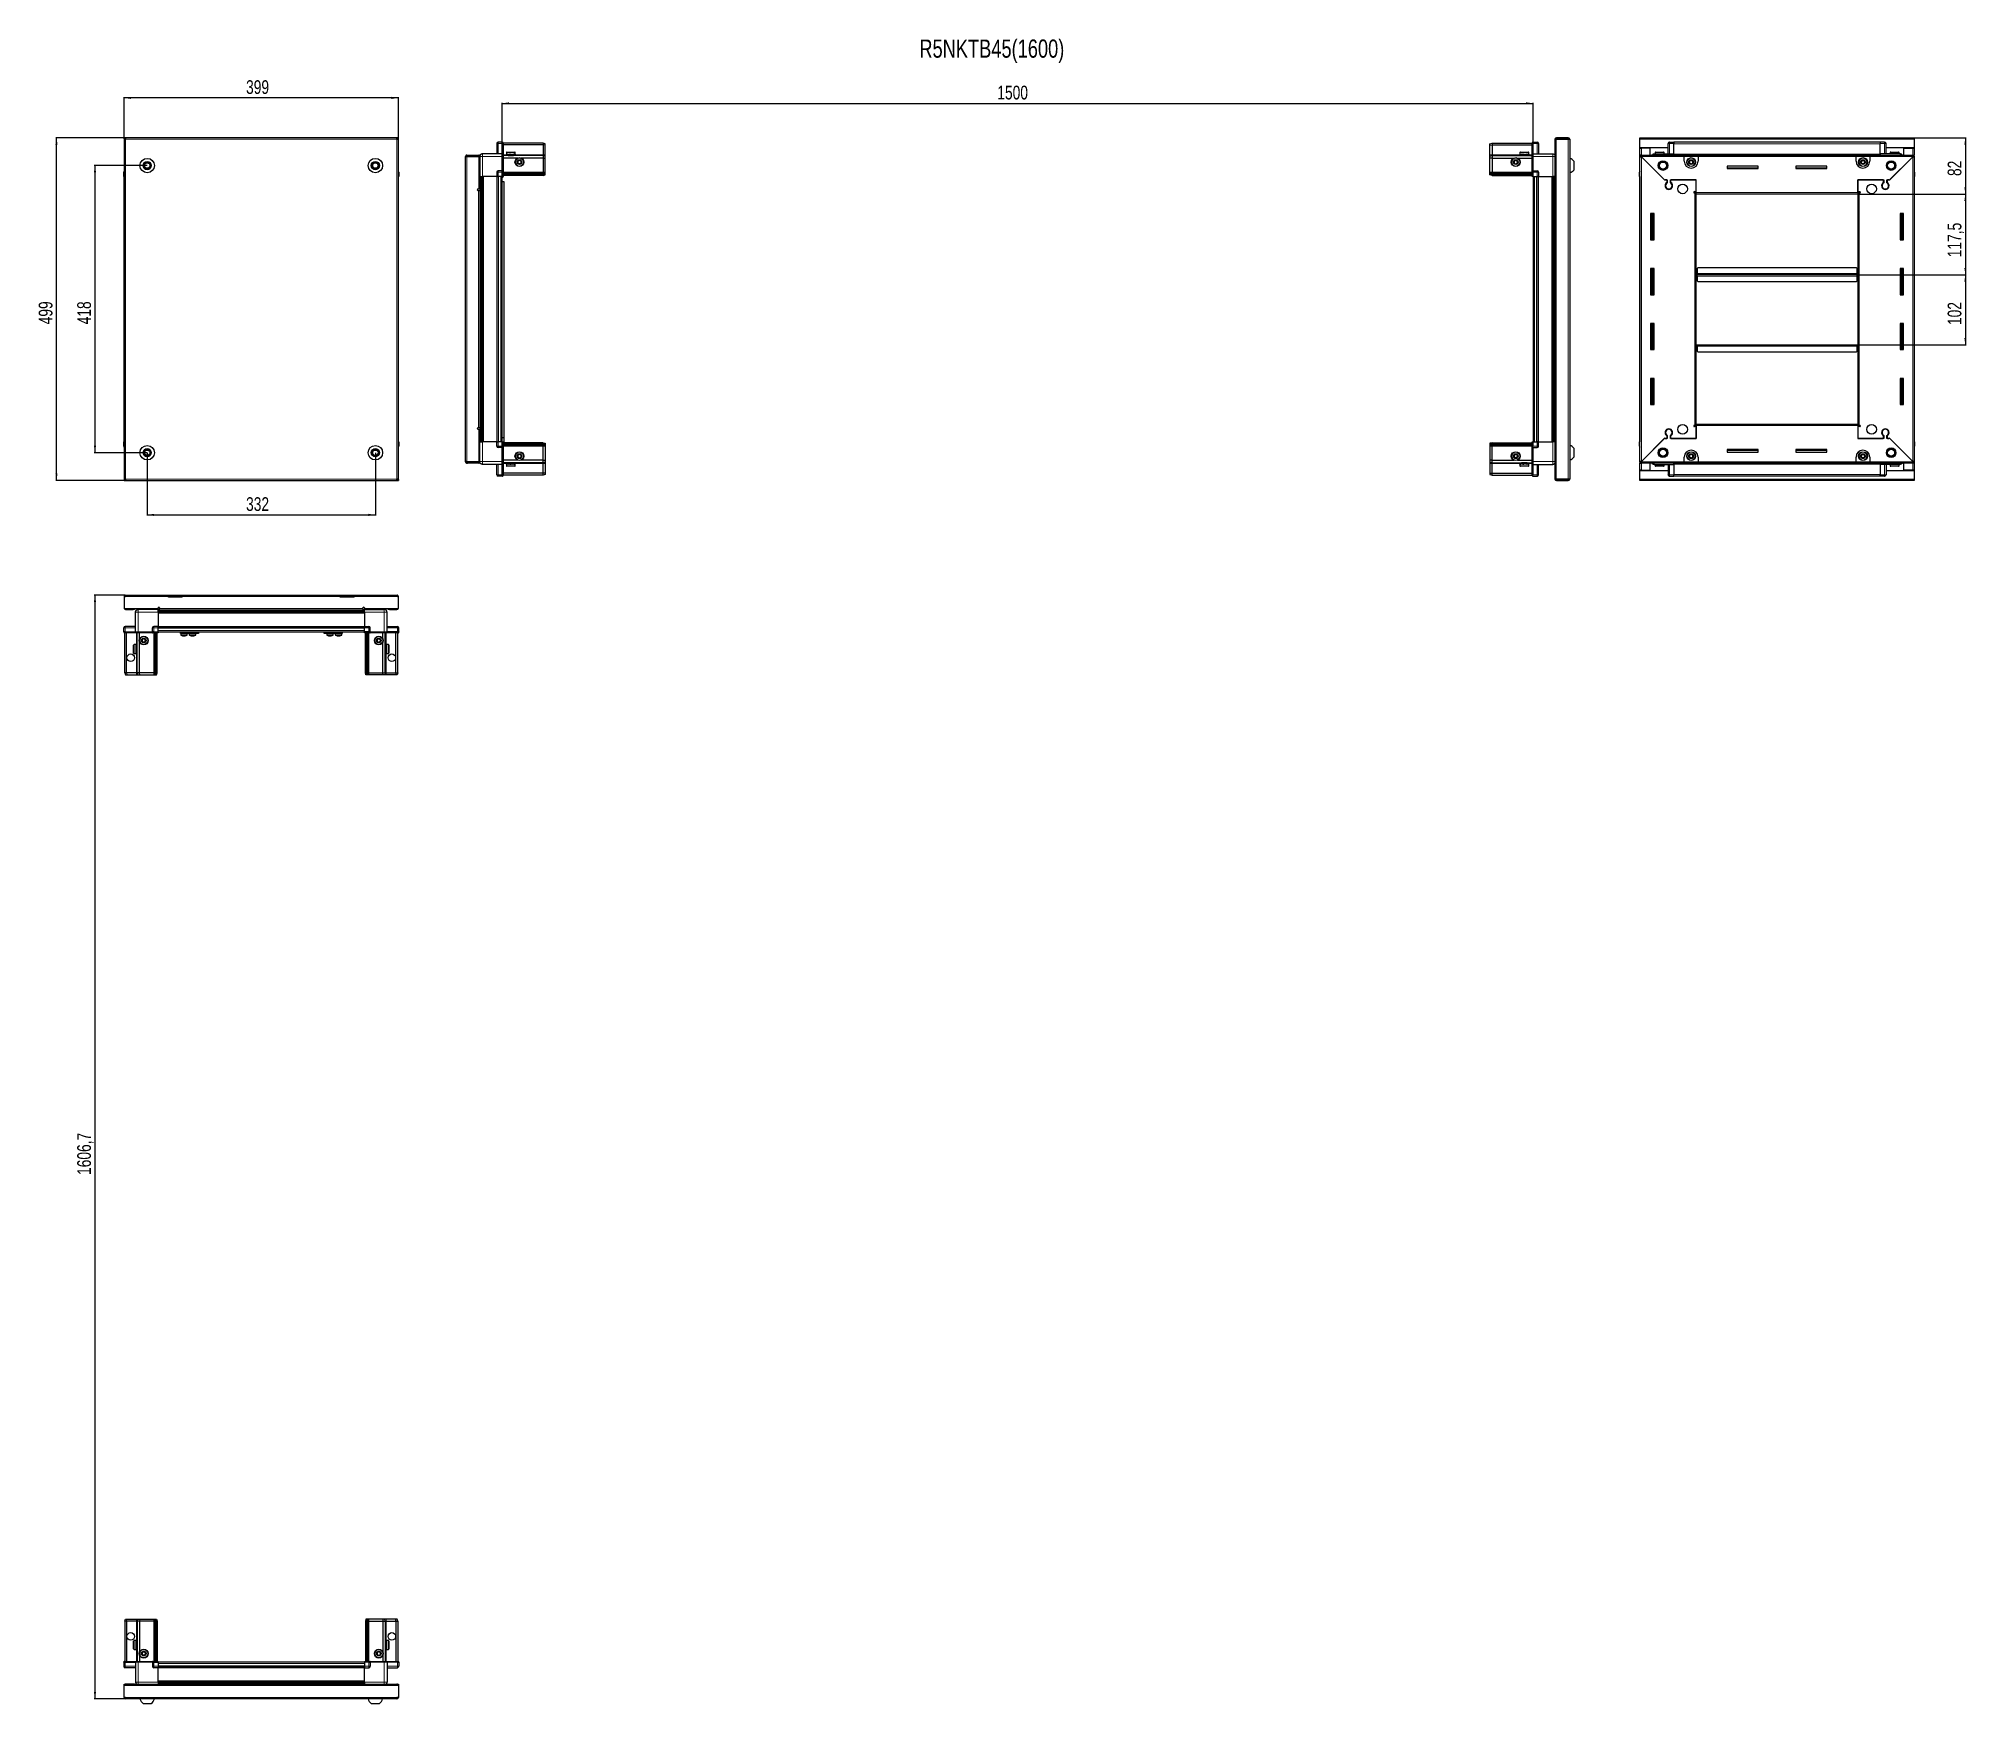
# Model space of a CAD drawing. Header units: millimetres. Extents: x 1021 to 3826, y -887 to 1537.
import ezdxf

# ---------------------------------------------------------------- set-up
doc = ezdxf.new("R2010")
doc.units = ezdxf.units.MM
doc.layers.add('FORMAT', color=7, linetype='Continuous')
doc.styles.add('SLDTEXTSTYLE0', font='TXT', dxfattribs={"width": 0.75})
doc.dimstyles.new('SLDDIMSTYLE0', dxfattribs={"dimtxt": 20, "dimasz": 10, "dimexe": 0, "dimexo": 0.0625, "dimgap": 5, "dimtad": 2, "dimdec": 1, "dimrnd": 1e-09, "dimzin": 12, "dimdsep": 46, "dimtxsty": 'SLDTEXTSTYLE0', "dimsah": 1, "dimcen": 0.09, "dimadec": 0, "dimazin": 3, "dimtfac": 1, "dimtofl": 0, "dimtmove": 0, "dimatfit": 3, "dimfxl": 0, "dimfrac": 2, "dimtolj": 1, "dimtzin": 12, "dimarcsym": 0})

msp = doc.modelspace()

# ---------------------------------------------------------------- texts
at = {"layer": 'FORMAT', "insert": (2302.17, 1535.14), "char_height": 26.4583, "attachment_point": 1, "style": 'SLDTEXTSTYLE0'}
msp.add_mtext('R5NKTB45(1600)', dxfattribs=at)

# ---------------------------------------------------------------- blocks, each defined once
blk = doc.blocks.new('_D')
at = {"layer": 'FORMAT'}
for p, q in [((1145.1, 1392.2), (1045.6, 1392.2)), ((1046.6, 893.2), (1046.6, 1392.2)), ((1145.1, 893.2), (1045.6, 893.2))]:
    blk.add_line(p, q, dxfattribs=at)
for points in [[(1046.6, 1392.2), (1045.1, 1382.2), (1048.2, 1382.2)], [(1046.6, 893.2), (1048.2, 903.2), (1045.1, 903.2)]]:
    blk.add_solid(points, dxfattribs=at)
at = {"layer": 'FORMAT', "insert": (1020.8, 1120.5), "char_height": 20, "attachment_point": 1, "rotation": 90, "style": 'SLDTEXTSTYLE0'}
blk.add_mtext('499', dxfattribs=at)
blk = doc.blocks.new('_D_1')
at = {"layer": 'FORMAT'}
for p, q in [((1145.1, 1392.2), (1145.1, 1451.2)), ((1544.1, 1450.2), (1145.1, 1450.2)), ((1544.1, 1392.2), (1544.1, 1451.2))]:
    blk.add_line(p, q, dxfattribs=at)
for points in [[(1145.1, 1450.2), (1155.1, 1448.6), (1155.1, 1451.7)], [(1544.1, 1450.2), (1534.1, 1451.7), (1534.1, 1448.6)]]:
    blk.add_solid(points, dxfattribs=at)
at = {"layer": 'FORMAT', "insert": (1322.5, 1475.9), "char_height": 20, "attachment_point": 1, "style": 'SLDTEXTSTYLE0'}
blk.add_mtext('399', dxfattribs=at)
blk = doc.blocks.new('_D_2')
at = {"layer": 'FORMAT'}
for p, q in [((1178.6, 933.7), (1178.6, 842.2)), ((1510.6, 933.7), (1510.6, 842.2)), ((1178.6, 843.2), (1510.6, 843.2))]:
    blk.add_line(p, q, dxfattribs=at)
for points in [[(1178.6, 843.2), (1188.6, 841.6), (1188.6, 844.7)], [(1510.6, 843.2), (1500.6, 844.7), (1500.6, 841.6)]]:
    blk.add_solid(points, dxfattribs=at)
at = {"layer": 'FORMAT', "insert": (1322.5, 868.9), "char_height": 20, "attachment_point": 1, "style": 'SLDTEXTSTYLE0'}
blk.add_mtext('332', dxfattribs=at)
blk = doc.blocks.new('_D_3')
at = {"layer": 'FORMAT'}
for p, q in [((1178.6, 1351.7), (1101.6, 1351.7)), ((1102.6, 1351.7), (1102.6, 933.7)), ((1178.6, 933.7), (1101.6, 933.7))]:
    blk.add_line(p, q, dxfattribs=at)
for points in [[(1102.6, 1351.7), (1101.1, 1341.7), (1104.2, 1341.7)], [(1102.6, 933.7), (1104.2, 943.7), (1101.1, 943.7)]]:
    blk.add_solid(points, dxfattribs=at)
at = {"layer": 'FORMAT', "insert": (1076.8, 1120.5), "char_height": 20, "attachment_point": 1, "rotation": 90, "style": 'SLDTEXTSTYLE0'}
blk.add_mtext('418', dxfattribs=at)
blk = doc.blocks.new('_D_4')
at = {"layer": 'FORMAT'}
for p, q in [((1695.1, 1335.7), (1695.1, 1443.2)), ((1695.1, 1442.2), (3195.1, 1442.2)), ((3195.1, 1335.7), (3195.1, 1443.2))]:
    blk.add_line(p, q, dxfattribs=at)
for points in [[(1695.1, 1442.2), (1705.1, 1440.6), (1705.1, 1443.7)], [(3195.1, 1442.2), (3185.1, 1443.7), (3185.1, 1440.6)]]:
    blk.add_solid(points, dxfattribs=at)
at = {"layer": 'FORMAT', "insert": (2415.6, 1467.9), "char_height": 20, "attachment_point": 1, "style": 'SLDTEXTSTYLE0'}
blk.add_mtext('1500', dxfattribs=at)
blk = doc.blocks.new('_D_5')
at = {"layer": 'FORMAT'}
for p, q in [((3749.7, 1392.2), (3825.2, 1392.2)), ((3824.2, 1392.2), (3824.2, 1310.2)), ((3667.7, 1310.2), (3825.2, 1310.2))]:
    blk.add_line(p, q, dxfattribs=at)
for points in [[(3824.2, 1392.2), (3822.7, 1382.2), (3825.7, 1382.2)], [(3824.2, 1310.2), (3825.7, 1320.2), (3822.7, 1320.2)]]:
    blk.add_solid(points, dxfattribs=at)
at = {"layer": 'FORMAT', "insert": (3798.4, 1336.4), "char_height": 20, "attachment_point": 1, "rotation": 90, "style": 'SLDTEXTSTYLE0'}
blk.add_mtext('82', dxfattribs=at)
blk = doc.blocks.new('_D_6')
at = {"layer": 'FORMAT'}
for p, q in [((3667.7, 1310.2), (3825.2, 1310.2)), ((3824.2, 1310.2), (3824.2, 1192.7)), ((3666.7, 1192.7), (3825.2, 1192.7))]:
    blk.add_line(p, q, dxfattribs=at)
for points in [[(3824.2, 1310.2), (3822.7, 1300.2), (3825.7, 1300.2)], [(3824.2, 1192.7), (3825.7, 1202.7), (3822.7, 1202.7)]]:
    blk.add_solid(points, dxfattribs=at)
at = {"layer": 'FORMAT', "insert": (3798.4, 1218.2), "char_height": 20, "attachment_point": 1, "rotation": 90, "style": 'SLDTEXTSTYLE0'}
blk.add_mtext('117,5', dxfattribs=at)
blk = doc.blocks.new('_D_7')
at = {"layer": 'FORMAT'}
for p, q in [((3666.7, 1192.7), (3825.2, 1192.7)), ((3824.2, 1192.7), (3824.2, 1090.7)), ((3666.7, 1090.7), (3825.2, 1090.7))]:
    blk.add_line(p, q, dxfattribs=at)
for points in [[(3824.2, 1192.7), (3822.7, 1182.7), (3825.7, 1182.7)], [(3824.2, 1090.7), (3825.7, 1100.7), (3822.7, 1100.7)]]:
    blk.add_solid(points, dxfattribs=at)
at = {"layer": 'FORMAT', "insert": (3798.4, 1119.5), "char_height": 20, "attachment_point": 1, "rotation": 90, "style": 'SLDTEXTSTYLE0'}
blk.add_mtext('102', dxfattribs=at)
blk = doc.blocks.new('_D_8')
at = {"layer": 'FORMAT'}
for p, q in [((1146.7, 726.3), (1101.6, 726.3)), ((1102.6, 726.3), (1102.6, -880.4)), ((1147.2, -880.4), (1101.6, -880.4))]:
    blk.add_line(p, q, dxfattribs=at)
for points in [[(1102.6, 726.3), (1101.1, 716.3), (1104.2, 716.3)], [(1102.6, -880.4), (1104.2, -870.4), (1101.1, -870.4)]]:
    blk.add_solid(points, dxfattribs=at)
at = {"layer": 'FORMAT', "insert": (1076.8, -117.7), "char_height": 20, "attachment_point": 1, "rotation": 90, "style": 'SLDTEXTSTYLE0'}
blk.add_mtext('1606,7', dxfattribs=at)

# ---------------------------------------------------------------- dimensions: what is measured, and where the dimension line sits
at = {"layer": 'FORMAT'}
dim = msp.add_linear_dim(base=(1145.13, 1450.16), p1=(1544.13, 1392.16), p2=(1145.13, 1392.16), dimstyle='SLDDIMSTYLE0', dxfattribs=at)
dim.commit()
dim.dimension.update_dxf_attribs({"geometry": '_D_1', "text_midpoint": (1344.63, 1450.16), "dimtype": 160})
for base, p1, p2, angle, picture, middle in [((3195.13, 1442.16), (1695.13, 1335.66), (3195.13, 1335.66), 0, '_D_4', (2445.13, 1442.16)), ((1046.63, 1392.16), (1145.13, 893.16), (1145.13, 1392.16), 90, '_D', (1046.63, 1142.66)), ((3824.21, 1310.16), (3749.71, 1392.16), (3667.71, 1310.16), 90, '_D_5', (3824.21, 1351.16)), ((1102.63, 933.66), (1178.63, 1351.66), (1178.63, 933.66), 90, '_D_3', (1102.63, 1142.66)), ((3824.21, 1192.66), (3667.71, 1310.16), (3666.71, 1192.66), 90, '_D_6', (3824.21, 1251.41)), ((3824.21, 1090.66), (3666.71, 1192.66), (3666.71, 1090.66), 90, '_D_7', (3824.21, 1141.66)), ((1510.63, 843.16), (1178.63, 933.66), (1510.63, 933.66), 0, '_D_2', (1344.63, 843.16)), ((1102.63, -880.43), (1146.73, 726.27), (1147.23, -880.43), 90, '_D_8', (1102.63, -77.08))]:
    dim = msp.add_linear_dim(base=base, p1=p1, p2=p2, angle=angle, dimstyle='SLDDIMSTYLE0', dxfattribs=at)
    dim.commit()
    dim.dimension.update_dxf_attribs({"geometry": picture, "text_midpoint": middle, "dimtype": 160})

# ---------------------------------------------------------------- linework, layer by layer
at = {"color": 7, "linetype": 'Continuous', "lineweight": 25}
for p, q in [((1145.13, 1390.66), (1145.13, 1392.16)), ((1147.23, 1392.16), (1145.13, 1392.16)), ((1145.13, 1390.66), (1147.23, 1390.66)), ((1145.13, 1390.66), (1145.13, 1390.06)), ((1145.13, 1390.06), (1145.13, 895.26)), ((1145.13, 1390.06), (1147.23, 1390.06)), ((1542.03, 1392.16), (1147.23, 1392.16)), ((1147.23, 1392.16), (1147.23, 1390.06)), ((1542.03, 1390.06), (1542.03, 1392.16)), ((1544.13, 1392.16), (1542.03, 1392.16)), ((1542.03, 1390.66), (1544.13, 1390.66)), ((1542.03, 1390.06), (1544.13, 1390.06)), ((1544.13, 1390.66), (1544.13, 1392.16)), ((1544.13, 1390.06), (1544.13, 1390.66)), ((1544.13, 895.26), (1544.13, 1390.06)), ((1687.28, 1383.66), (1687.28, 1368.66)), ((1695.28, 1385.66), (1689.28, 1385.66)), ((1695.28, 1385.66), (1695.62, 1385.66)), ((1695.28, 1385.66), (1695.28, 1383.66)), ((1695.28, 1368.86), (1695.28, 1383.66)), ((1695.28, 1368.86), (1695.28, 1383.66)), ((1696.48, 1385.16), (1695.62, 1385.66)), ((1696.48, 1383.66), (1696.48, 1385.16)), ((1754.78, 1384.16), (1696.48, 1384.16)), ((1696.48, 1383.66), (1696.48, 1368.86)), ((1754.78, 1381.66), (1696.48, 1381.66)), ((1754.78, 1384.16), (1754.78, 1381.66)), ((1757.78, 1383.36), (1754.78, 1384.16)), ((1754.78, 1381.66), (1754.78, 1367.16)), ((1757.78, 1381.51), (1754.78, 1381.66)), ((1757.78, 1381.51), (1757.78, 1383.36)), ((1757.78, 1367.16), (1757.78, 1381.51)), ((3132.48, 1383.36), (3135.48, 1384.16)), ((3132.48, 1381.51), (3132.48, 1383.36)), ((3132.48, 1381.51), (3135.48, 1381.66)), ((3132.48, 1367.16), (3132.48, 1381.51)), ((3135.48, 1384.16), (3135.48, 1381.66)), ((3135.48, 1384.16), (3193.78, 1384.16)), ((3135.48, 1381.66), (3135.48, 1367.16)), ((3135.48, 1381.66), (3193.78, 1381.66)), ((3194.65, 1385.66), (3193.78, 1385.16)), ((3194.65, 1385.66), (3193.78, 1385.16)), ((3193.78, 1385.16), (3193.78, 1383.66)), ((3193.78, 1368.86), (3193.78, 1383.66)), ((3194.98, 1385.66), (3194.65, 1385.66)), ((3194.98, 1385.66), (3194.65, 1385.66)), ((3194.98, 1383.66), (3194.98, 1385.66)), ((3194.98, 1385.66), (3194.98, 1385.66)), ((3194.98, 1385.66), (3200.98, 1385.66)), ((3194.98, 1383.66), (3194.98, 1368.86)), ((3202.98, 1383.66), (3202.98, 1368.66)), ((3226.88, 1377.16), (3226.88, 908.16)), ((3226.88, 1377.16), (3228.98, 1377.16)), ((3226.98, 1390.06), (3226.98, 1377.66)), ((3226.98, 1377.66), (3228.48, 1377.66)), ((3228.48, 1390.06), (3228.48, 1377.66)), ((3228.98, 1377.16), (3228.98, 1390.06)), ((3228.98, 1390.06), (3246.38, 1390.06)), ((3246.38, 1392.16), (3229.08, 1392.16)), ((3246.38, 1390.66), (3229.08, 1390.66)), ((3246.38, 1390.66), (3246.38, 1392.16)), ((3246.38, 1390.06), (3248.48, 1390.06)), ((3248.48, 1390.06), (3248.48, 895.26)), ((3350.71, 1390.06), (3350.71, 1392.16)), ((3350.71, 1392.16), (3749.71, 1392.16)), ((3350.71, 1377.66), (3350.71, 1390.06)), ((3391.71, 1377.66), (3350.71, 1377.66)), ((3350.71, 1377.16), (3350.71, 1377.66)), ((3350.71, 1366.91), (3350.71, 1377.16)), ((3350.71, 1377.16), (3352.81, 1377.16)), ((3352.21, 1377.16), (3352.21, 1377.66)), ((3365.71, 1377.16), (3352.81, 1377.16)), ((3365.71, 1366.91), (3365.71, 1377.16)), ((3391.71, 1368.66), (3391.71, 1383.66)), ((3392.39, 1385.16), (3392.39, 1385.16)), ((3393.71, 1385.66), (3400.21, 1385.66)), ((3393.71, 1385.66), (3400.21, 1385.66)), ((3400.21, 1385.66), (3400.21, 1385.66)), ((3400.21, 1385.66), (3400.21, 1385.66)), ((3400.21, 1385.66), (3400.21, 1383.66)), ((3700.21, 1385.51), (3400.21, 1385.51)), ((3400.21, 1368.66), (3400.21, 1383.66)), ((3700.21, 1385.66), (3700.21, 1385.66)), ((3706.71, 1385.66), (3700.21, 1385.66)), ((3706.71, 1385.66), (3700.21, 1385.66)), ((3700.21, 1385.66), (3700.21, 1383.66)), ((3700.21, 1368.66), (3700.21, 1383.66)), ((3708.71, 1383.66), (3708.71, 1383.66)), ((3708.71, 1368.66), (3708.71, 1383.66)), ((3749.71, 1377.66), (3708.71, 1377.66)), ((3734.71, 1366.91), (3734.71, 1377.16)), ((3734.71, 1377.16), (3747.61, 1377.16)), ((3747.61, 1377.16), (3749.71, 1377.16)), ((3748.21, 1377.16), (3748.21, 1377.66)), ((3749.71, 1392.16), (3749.71, 1390.06)), ((3749.71, 1390.06), (3749.71, 1377.66)), ((3749.71, 1377.16), (3749.71, 1377.66)), ((3749.71, 1377.16), (3749.71, 1366.91)), ((1643.28, 1364.81), (1641.78, 1364.81)), ((1641.78, 1364.31), (1641.78, 1364.81)), ((1641.78, 921.01), (1641.78, 1364.31)), ((1643.88, 1365.41), (1643.88, 1366.91)), ((1643.88, 1366.91), (1644.78, 1366.91)), ((1643.88, 1365.41), (1644.78, 1365.41)), ((1643.88, 1364.91), (1661.28, 1364.91)), ((1644.78, 1366.91), (1661.28, 1366.91)), ((1644.78, 1365.41), (1644.78, 1366.91)), ((1644.78, 1365.41), (1661.28, 1365.41)), ((1661.28, 1365.41), (1661.28, 1366.91)), ((1662.78, 1364.91), (1661.28, 1364.91)), ((1661.28, 1364.91), (1661.28, 1317.41)), ((1662.78, 1364.66), (1662.78, 1335.66)), ((1695.28, 1368.66), (1666.28, 1368.66)), ((1695.28, 1368.66), (1695.28, 1368.86)), ((1695.28, 1368.66), (1696.48, 1368.66)), ((1695.28, 1364.66), (1695.28, 1368.66)), ((1695.28, 1344.36), (1695.28, 1364.66)), ((1696.48, 1368.86), (1696.48, 1368.66)), ((1696.48, 1368.66), (1696.48, 1364.66)), ((1754.78, 1366.16), (1696.48, 1366.16)), ((1696.48, 1364.66), (1696.48, 1344.36)), ((1717.78, 1362.66), (1696.48, 1362.66)), ((1701.28, 1370.56), (1701.28, 1368.16)), ((1701.28, 1368.16), (1701.28, 1367.66)), ((1701.28, 1367.66), (1701.42, 1367.66)), ((1701.61, 1368.16), (1701.42, 1368.16)), ((1701.42, 1368.16), (1701.42, 1367.66)), ((1701.42, 1367.66), (1701.61, 1367.66)), ((1701.61, 1368.16), (1701.61, 1367.66)), ((1701.61, 1367.66), (1702.14, 1367.66)), ((1702.08, 1371.36), (1709.25, 1371.36)), ((1702.54, 1368.16), (1702.14, 1368.16)), ((1702.14, 1368.16), (1702.14, 1367.66)), ((1702.14, 1367.66), (1702.54, 1367.66)), ((1702.54, 1368.16), (1702.54, 1367.66)), ((1702.54, 1367.66), (1703.41, 1367.66)), ((1703.38, 1367.66), (1703.38, 1367.56)), ((1703.38, 1367.56), (1712.18, 1367.56)), ((1703.98, 1368.16), (1703.41, 1368.16)), ((1703.41, 1368.16), (1703.41, 1367.66)), ((1703.41, 1367.66), (1703.98, 1367.66)), ((1703.78, 1367.16), (1704.47, 1366.68)), ((1703.78, 1367.16), (1708.81, 1367.16)), ((1704.47, 1366.68), (1703.78, 1366.2)), ((1703.78, 1366.2), (1703.78, 1366.16)), ((1703.78, 1366.2), (1708.81, 1366.2)), ((1703.98, 1368.16), (1703.98, 1367.66)), ((1703.98, 1367.66), (1705.1, 1367.66)), ((1704.47, 1366.68), (1708.64, 1366.68)), ((1705.79, 1368.16), (1705.1, 1368.16)), ((1705.1, 1368.16), (1705.1, 1367.66)), ((1705.1, 1367.66), (1705.79, 1367.66)), ((1705.79, 1368.16), (1705.79, 1367.66)), ((1705.79, 1367.66), (1707.07, 1367.66)), ((1707.8, 1368.16), (1707.07, 1368.16)), ((1707.07, 1368.16), (1707.07, 1367.66)), ((1707.07, 1367.66), (1707.3, 1367.66)), ((1707.3, 1368.16), (1707.3, 1367.66)), ((1707.8, 1368.16), (1707.8, 1367.66)), ((1707.8, 1368.16), (1707.8, 1367.66)), ((1707.8, 1367.66), (1709.1, 1367.66)), ((1707.8, 1367.66), (1707.8, 1367.66)), ((1708.64, 1366.68), (1711.09, 1366.68)), ((1708.81, 1367.16), (1711.78, 1367.16)), ((1708.81, 1366.2), (1711.78, 1366.2)), ((1709.81, 1368.16), (1709.1, 1368.16)), ((1709.1, 1368.16), (1709.1, 1367.66)), ((1709.16, 1368.16), (1709.16, 1367.66)), ((1709.16, 1367.66), (1709.81, 1367.66)), ((1709.25, 1371.36), (1713.48, 1371.36)), ((1709.81, 1368.16), (1709.81, 1367.66)), ((1709.81, 1367.66), (1711, 1367.66)), ((1711.62, 1368.16), (1711, 1368.16)), ((1711, 1368.16), (1711, 1367.66)), ((1711, 1367.66), (1711.62, 1367.66)), ((1711.09, 1366.68), (1711.78, 1367.16)), ((1711.78, 1366.2), (1711.09, 1366.68)), ((1711.62, 1368.16), (1711.62, 1367.66)), ((1711.62, 1367.66), (1712.59, 1367.66)), ((1711.78, 1366.16), (1711.78, 1366.2)), ((1712.18, 1367.56), (1712.18, 1367.66)), ((1713.05, 1368.16), (1712.59, 1368.16)), ((1712.59, 1368.16), (1712.59, 1367.66)), ((1712.59, 1367.66), (1713.05, 1367.66)), ((1713.05, 1368.16), (1713.05, 1367.66)), ((1713.05, 1367.66), (1713.71, 1367.66)), ((1713.97, 1368.16), (1713.71, 1368.16)), ((1713.71, 1368.16), (1713.71, 1367.66)), ((1713.71, 1367.66), (1713.97, 1367.66)), ((1713.97, 1368.16), (1713.97, 1367.66)), ((1713.97, 1367.66), (1714.24, 1367.66)), ((1714.28, 1368.16), (1714.24, 1368.16)), ((1714.24, 1368.16), (1714.24, 1367.66)), ((1714.24, 1367.66), (1714.28, 1367.66)), ((1714.28, 1368.16), (1714.28, 1370.56)), ((1714.28, 1368.16), (1714.28, 1367.66)), ((1754.78, 1362.66), (1722.78, 1362.66)), ((1754.78, 1367.16), (1754.78, 1366.16)), ((1754.78, 1366.16), (1754.78, 1362.66)), ((1757.78, 1365.36), (1754.78, 1366.16)), ((1754.78, 1362.66), (1754.78, 1342.16)), ((1754.78, 1362.66), (1757.78, 1362.33)), ((1757.78, 1365.36), (1757.78, 1367.16)), ((1757.78, 1362.33), (1757.78, 1365.36)), ((1757.78, 1342.16), (1757.78, 1362.33)), ((3132.48, 1365.36), (3132.48, 1367.16)), ((3132.48, 1365.36), (3135.48, 1366.16)), ((3132.48, 1362.33), (3132.48, 1365.36)), ((3135.48, 1362.66), (3132.48, 1362.33)), ((3132.48, 1342.16), (3132.48, 1362.33)), ((3135.48, 1367.16), (3135.48, 1366.16)), ((3135.48, 1366.16), (3135.48, 1362.66)), ((3135.48, 1366.16), (3193.78, 1366.16)), ((3135.48, 1362.66), (3135.48, 1342.16)), ((3135.48, 1362.66), (3167.48, 1362.66)), ((3172.48, 1362.66), (3193.78, 1362.66)), ((3175.98, 1370.56), (3175.98, 1367.66)), ((3175.98, 1367.66), (3176.02, 1367.66)), ((3176.14, 1368.16), (3176.02, 1368.16)), ((3176.02, 1368.16), (3176.02, 1367.66)), ((3176.02, 1367.66), (3176.14, 1367.66)), ((3176.14, 1368.16), (3176.14, 1367.66)), ((3176.14, 1367.66), (3176.55, 1367.66)), ((3176.89, 1368.16), (3176.55, 1368.16)), ((3176.55, 1368.16), (3176.55, 1367.66)), ((3176.55, 1367.66), (3176.89, 1367.66)), ((3176.78, 1371.36), (3188.18, 1371.36)), ((3176.89, 1368.16), (3176.89, 1367.66)), ((3176.89, 1367.66), (3177.66, 1367.66)), ((3178.19, 1368.16), (3177.66, 1368.16)), ((3177.66, 1368.16), (3177.66, 1367.66)), ((3177.66, 1367.66), (3178.19, 1367.66)), ((3178.08, 1367.66), (3178.08, 1367.56)), ((3178.08, 1367.56), (3186.88, 1367.56)), ((3178.19, 1368.16), (3178.19, 1367.66)), ((3178.19, 1367.66), (3179.25, 1367.66)), ((3178.48, 1367.16), (3179.17, 1366.68)), ((3178.48, 1367.16), (3186.48, 1367.16)), ((3179.17, 1366.68), (3178.48, 1366.2)), ((3178.48, 1366.2), (3178.48, 1366.16)), ((3178.48, 1366.2), (3186.48, 1366.2)), ((3179.17, 1366.68), (3185.79, 1366.68)), ((3179.91, 1368.16), (3179.25, 1368.16)), ((3179.25, 1368.16), (3179.25, 1367.66)), ((3179.25, 1367.66), (3179.91, 1367.66)), ((3179.91, 1368.16), (3179.91, 1367.66)), ((3179.91, 1367.66), (3181.15, 1367.66)), ((3181.88, 1368.16), (3181.15, 1368.16)), ((3181.15, 1368.16), (3181.15, 1367.66)), ((3181.15, 1367.66), (3181.58, 1367.66)), ((3181.58, 1368.16), (3181.58, 1367.66)), ((3181.88, 1368.16), (3181.88, 1367.66)), ((3181.88, 1367.66), (3183.18, 1367.66)), ((3183.9, 1368.16), (3183.18, 1368.16)), ((3183.18, 1368.16), (3183.18, 1367.66)), ((3183.45, 1368.16), (3183.45, 1367.66)), ((3183.45, 1367.66), (3183.9, 1367.66)), ((3183.9, 1368.16), (3183.9, 1367.66)), ((3183.9, 1367.66), (3185.14, 1367.66)), ((3185.8, 1368.16), (3185.14, 1368.16)), ((3185.14, 1368.16), (3185.14, 1367.66)), ((3185.14, 1367.66), (3185.8, 1367.66)), ((3185.79, 1366.68), (3186.48, 1367.16)), ((3186.48, 1366.2), (3185.79, 1366.68)), ((3185.8, 1368.16), (3185.8, 1367.66)), ((3185.8, 1367.66), (3186.84, 1367.66)), ((3186.48, 1366.16), (3186.48, 1366.2)), ((3187.36, 1368.16), (3186.84, 1368.16)), ((3186.84, 1368.16), (3186.84, 1367.66)), ((3186.84, 1367.66), (3187.36, 1367.66)), ((3186.88, 1367.56), (3186.88, 1367.66)), ((3187.36, 1368.16), (3187.36, 1367.66)), ((3187.36, 1367.66), (3188.12, 1367.66)), ((3188.45, 1368.16), (3188.12, 1368.16)), ((3188.12, 1368.16), (3188.12, 1367.66)), ((3188.12, 1367.66), (3188.45, 1367.66)), ((3188.45, 1368.16), (3188.45, 1367.66)), ((3188.45, 1367.66), (3188.84, 1367.66)), ((3188.95, 1368.16), (3188.84, 1368.16)), ((3188.84, 1368.16), (3188.84, 1367.66)), ((3188.84, 1367.66), (3188.95, 1367.66)), ((3188.95, 1368.16), (3188.95, 1367.66)), ((3188.95, 1367.66), (3188.98, 1367.66)), ((3188.98, 1367.66), (3188.98, 1370.56)), ((3193.78, 1368.66), (3193.78, 1368.86)), ((3194.98, 1368.66), (3193.78, 1368.66)), ((3193.78, 1364.66), (3193.78, 1368.66)), ((3193.78, 1344.36), (3193.78, 1364.66)), ((3194.98, 1368.86), (3194.98, 1368.66)), ((3194.98, 1368.66), (3194.98, 1364.66)), ((3194.98, 1368.66), (3223.98, 1368.66)), ((3194.98, 1364.66), (3194.98, 1344.36)), ((3255.08, 1345.66), (3255.08, 1357.66)), ((3350.71, 1365.41), (3350.71, 1366.91)), ((3350.71, 1366.91), (3351.71, 1366.91)), ((3350.71, 1364.91), (3350.71, 1365.41)), ((3350.71, 1365.41), (3351.71, 1365.41)), ((3350.71, 920.41), (3350.71, 1364.91)), ((3352.21, 1364.91), (3350.71, 1364.91)), ((3351.71, 1365.41), (3351.71, 1366.91)), ((3351.71, 1366.91), (3415.21, 1366.91)), ((3352.31, 1364.81), (3386.21, 1330.91)), ((3386.91, 1330.21), (3352.81, 1364.31)), ((3371.21, 1368.66), (3400.21, 1368.66)), ((3372.71, 1370.56), (3372.71, 1368.66)), ((3373.51, 1371.36), (3384.91, 1371.36)), ((3385.71, 1368.66), (3385.71, 1370.56)), ((3400.21, 1368.66), (3400.21, 1368.16)), ((3400.21, 1367.51), (3700.21, 1367.51)), ((3415.21, 1364.81), (3415.21, 1366.91)), ((3415.21, 1366.91), (3435.21, 1366.91)), ((3415.21, 1365.41), (3435.21, 1365.41)), ((3415.21, 1357.91), (3415.21, 1364.81)), ((3435.21, 1366.91), (3435.21, 1364.81)), ((3435.21, 1366.91), (3665.21, 1366.91)), ((3435.21, 1364.81), (3435.21, 1357.91)), ((3522.71, 1350.66), (3477.71, 1350.66)), ((3477.71, 1350.66), (3477.71, 1347.16)), ((3522.71, 1347.91), (3477.71, 1347.91)), ((3477.71, 1347.16), (3522.71, 1347.16)), ((3522.71, 1347.16), (3522.71, 1350.66)), ((3622.71, 1350.66), (3577.71, 1350.66)), ((3577.71, 1350.66), (3577.71, 1347.16)), ((3622.71, 1347.91), (3577.71, 1347.91)), ((3577.71, 1347.16), (3622.71, 1347.16)), ((3622.71, 1347.16), (3622.71, 1350.66)), ((3665.21, 1364.81), (3665.21, 1366.91)), ((3665.21, 1366.91), (3685.21, 1366.91)), ((3665.21, 1365.41), (3685.21, 1365.41)), ((3665.21, 1357.91), (3665.21, 1364.81)), ((3685.21, 1366.91), (3748.71, 1366.91)), ((3685.21, 1366.91), (3685.21, 1364.81)), ((3685.21, 1364.81), (3685.21, 1357.91)), ((3729.21, 1368.66), (3700.21, 1368.66)), ((3700.21, 1368.66), (3700.21, 1368.16)), ((3747.61, 1364.31), (3713.51, 1330.21)), ((3714.21, 1330.91), (3748.11, 1364.81)), ((3714.71, 1370.56), (3714.71, 1368.66)), ((3715.51, 1371.36), (3726.91, 1371.36)), ((3727.71, 1368.66), (3727.71, 1370.56)), ((3748.21, 1364.91), (3749.71, 1364.91)), ((3748.71, 1365.41), (3748.71, 1366.91)), ((3748.71, 1366.91), (3749.71, 1366.91)), ((3748.71, 1365.41), (3749.71, 1365.41)), ((3749.71, 1365.41), (3749.71, 1366.91)), ((3749.71, 1365.41), (3749.71, 1364.91)), ((3749.71, 1364.91), (3749.71, 920.41)), ((1144.63, 1342.16), (1144.63, 1335.66)), ((1144.63, 1335.66), (1144.63, 1342.16)), ((1144.63, 1335.66), (1144.63, 1335.66)), ((1145.13, 1335.66), (1144.63, 1335.66)), ((1144.78, 1335.66), (1144.78, 949.66)), ((1544.13, 1343.49), (1544.13, 1343.49)), ((1544.13, 1335.66), (1544.63, 1335.66)), ((1544.48, 949.66), (1544.48, 1335.66)), ((1544.63, 1342.16), (1544.63, 1335.66)), ((1544.63, 1335.66), (1544.63, 1342.16)), ((1544.63, 1335.66), (1544.63, 1335.66)), ((1544.63, 1335.66), (1544.63, 1335.66)), ((1661.28, 1338.41), (1662.78, 1338.41)), ((1662.78, 1335.66), (1661.28, 1335.66)), ((1663.43, 949.66), (1663.43, 1335.66)), ((1665.23, 1335.66), (1665.23, 949.66)), ((1665.26, 1335.66), (1665.26, 949.66)), ((1687.28, 1335.66), (1666.28, 1335.66)), ((1687.28, 1342.16), (1687.28, 1335.66)), ((1687.28, 1335.66), (1689.28, 1335.66)), ((1687.93, 949.66), (1687.93, 1335.66)), ((1695.28, 1344.16), (1689.28, 1344.16)), ((1695.28, 1335.66), (1689.28, 1335.66)), ((1695.13, 949.66), (1695.13, 1335.66)), ((1695.13, 1328.66), (1697.63, 1328.66)), ((1695.28, 1344.16), (1695.28, 1344.36)), ((1695.28, 1344.16), (1695.28, 1342.16)), ((1695.28, 1344.16), (1696.48, 1344.16)), ((1695.28, 1335.66), (1695.28, 1342.16)), ((1695.28, 1335.66), (1695.28, 1342.16)), ((1695.28, 1335.66), (1695.62, 1335.66)), ((1695.28, 1335.66), (1695.28, 1335.66)), ((1695.62, 1335.66), (1695.62, 1342.16)), ((1696.48, 1335.66), (1695.62, 1335.66)), ((1695.62, 1335.66), (1695.62, 1335.66)), ((1696.48, 1344.36), (1696.48, 1344.16)), ((1696.48, 1343.49), (1696.48, 1344.16)), ((1696.48, 1343.49), (1696.48, 1335.66)), ((1754.78, 1341.16), (1696.48, 1341.16)), ((1754.78, 1340.16), (1696.48, 1340.16)), ((1754.78, 1338.66), (1696.48, 1338.66)), ((1754.78, 1337.16), (1696.48, 1337.16)), ((1697.63, 1328.66), (1697.63, 955.16)), ((1754.78, 1342.16), (1754.78, 1341.16)), ((1754.78, 1341.16), (1754.78, 1340.16)), ((1754.78, 1341.16), (1757.78, 1340.36)), ((1754.78, 1340.16), (1754.78, 1338.66)), ((1754.78, 1340.16), (1757.78, 1339.62)), ((1754.78, 1338.66), (1757.78, 1339.12)), ((1754.78, 1338.66), (1754.78, 1337.16)), ((1754.78, 1337.16), (1757.78, 1337.97)), ((1757.78, 1340.36), (1757.78, 1342.16)), ((1757.78, 1339.62), (1757.78, 1340.36)), ((1757.78, 1339.12), (1757.78, 1339.62)), ((1757.78, 1337.97), (1757.78, 1339.12)), ((3132.48, 1340.36), (3132.48, 1342.16)), ((3135.48, 1341.16), (3132.48, 1340.36)), ((3132.48, 1339.62), (3132.48, 1340.36)), ((3135.48, 1340.16), (3132.48, 1339.62)), ((3132.48, 1339.12), (3132.48, 1339.62)), ((3132.48, 1337.97), (3132.48, 1339.12)), ((3135.48, 1338.66), (3132.48, 1339.12)), ((3135.48, 1337.16), (3132.48, 1337.97)), ((3135.48, 1342.16), (3135.48, 1341.16)), ((3135.48, 1341.16), (3135.48, 1340.16)), ((3135.48, 1341.16), (3193.78, 1341.16)), ((3135.48, 1340.16), (3135.48, 1338.66)), ((3135.48, 1340.16), (3193.78, 1340.16)), ((3135.48, 1338.66), (3193.78, 1338.66)), ((3135.48, 1338.66), (3135.48, 1337.16)), ((3135.48, 1337.16), (3193.78, 1337.16)), ((3193.78, 1344.16), (3193.78, 1344.36)), ((3194.98, 1344.16), (3193.78, 1344.16)), ((3193.78, 1344.16), (3193.78, 1343.49)), ((3193.78, 1335.66), (3193.78, 1343.49)), ((3194.65, 1335.66), (3193.78, 1335.66)), ((3194.65, 1342.16), (3194.65, 1335.66)), ((3194.98, 1335.66), (3194.65, 1335.66)), ((3194.98, 1344.36), (3194.98, 1344.16)), ((3194.98, 1342.16), (3194.98, 1344.16)), ((3194.98, 1342.16), (3194.98, 1344.16)), ((3194.98, 1344.16), (3200.98, 1344.16)), ((3194.98, 1342.16), (3194.98, 1335.66)), ((3194.98, 1335.66), (3200.98, 1335.66)), ((3195.13, 1335.66), (3195.13, 949.66)), ((3202.98, 1335.66), (3200.98, 1335.66)), ((3202.33, 1335.66), (3202.33, 949.66)), ((3202.98, 1342.16), (3202.98, 1335.66)), ((3202.98, 1335.66), (3223.98, 1335.66)), ((3225.01, 949.66), (3225.01, 1335.66)), ((3225.04, 949.66), (3225.04, 1335.66)), ((3226.83, 1335.66), (3226.83, 949.66)), ((3350.21, 1342.16), (3350.21, 1335.66)), ((3350.21, 1335.66), (3350.21, 1342.16)), ((3350.21, 1335.66), (3350.21, 1335.66)), ((3350.71, 1335.66), (3350.21, 1335.66)), ((3350.36, 1335.66), (3350.36, 949.66)), ((3386.21, 1330.91), (3390.41, 1330.91)), ((3387.61, 1330.91), (3386.91, 1330.21)), ((3389.71, 1330.91), (3387.61, 1330.91)), ((3389.71, 1330.91), (3389.71, 1327.02)), ((3390.41, 1330.91), (3390.41, 1326.63)), ((3395.01, 1330.91), (3432.71, 1330.91)), ((3395.01, 1326.63), (3395.01, 1330.91)), ((3395.71, 1327.02), (3395.71, 1330.91)), ((3432.71, 1330.91), (3395.71, 1330.91)), ((3432.71, 1312.26), (3432.71, 1330.91)), ((3432.71, 1313.66), (3432.71, 1330.91)), ((3667.71, 1330.91), (3705.41, 1330.91)), ((3667.71, 1312.26), (3667.71, 1330.91)), ((3667.71, 1330.91), (3667.71, 1313.66)), ((3704.71, 1330.91), (3667.71, 1330.91)), ((3704.71, 1330.91), (3704.71, 1327.02)), ((3705.41, 1330.91), (3705.41, 1326.63)), ((3710.01, 1330.91), (3714.21, 1330.91)), ((3710.01, 1326.63), (3710.01, 1330.91)), ((3712.81, 1330.91), (3710.71, 1330.91)), ((3710.71, 1327.02), (3710.71, 1330.91)), ((3713.51, 1330.21), (3712.81, 1330.91)), ((3749.71, 1343.49), (3749.71, 1343.49)), ((3749.71, 1335.66), (3750.21, 1335.66)), ((3750.06, 949.66), (3750.06, 1335.66)), ((3750.21, 1342.16), (3750.21, 1335.66)), ((3750.21, 1335.66), (3750.21, 1342.16)), ((3750.21, 1335.66), (3750.21, 1335.66)), ((3750.21, 1335.66), (3750.21, 1335.66)), ((1661.28, 1317.41), (1659.93, 1317.41)), ((1659.93, 1315.41), (1660.68, 1315.41)), ((1660.68, 1315.41), (1662.78, 1315.41)), ((1662.78, 1315.41), (1662.78, 969.91)), ((3390.71, 1318.05), (3390.71, 1317.29)), ((3429.86, 1313.66), (3432.71, 1313.66)), ((3430.61, 1311.66), (3429.86, 1311.66)), ((3430.61, 1311.66), (3432.71, 1311.66)), ((3432.71, 1312.66), (3430.71, 1312.66)), ((3430.71, 1312.66), (3430.71, 1311.66)), ((3432.71, 1310.16), (3432.71, 1312.26)), ((3667.71, 1310.16), (3432.71, 1310.16)), ((3432.71, 975.16), (3432.71, 1310.16)), ((3667.71, 1313.66), (3670.56, 1313.66)), ((3669.71, 1312.66), (3667.71, 1312.66)), ((3667.71, 1312.26), (3667.71, 1310.16)), ((3667.71, 1311.66), (3669.81, 1311.66)), ((3667.71, 1310.16), (3667.71, 975.16)), ((3669.71, 1311.66), (3669.71, 1312.66)), ((3670.56, 1311.66), (3669.81, 1311.66)), ((3709.71, 1318.05), (3709.71, 1317.29)), ((3371.21, 1281.66), (3366.21, 1281.66)), ((3366.21, 1281.66), (3366.21, 1243.66)), ((3368.36, 1243.66), (3368.36, 1281.66)), ((3370.15, 1243.66), (3370.15, 1281.66)), ((3370.19, 1243.66), (3370.19, 1281.66)), ((3371.21, 1243.66), (3371.21, 1281.66)), ((3729.21, 1281.66), (3729.21, 1243.66)), ((3734.21, 1281.66), (3729.21, 1281.66)), ((3730.23, 1281.66), (3730.23, 1243.66)), ((3730.27, 1281.66), (3730.27, 1243.66)), ((3732.06, 1281.66), (3732.06, 1243.66)), ((3734.21, 1243.66), (3734.21, 1281.66)), ((3366.21, 1243.66), (3371.21, 1243.66)), ((3729.21, 1243.66), (3734.21, 1243.66)), ((3371.21, 1201.66), (3366.21, 1201.66)), ((3366.21, 1201.66), (3366.21, 1163.66)), ((3368.36, 1163.66), (3368.36, 1201.66)), ((3370.15, 1163.66), (3370.15, 1201.66)), ((3370.19, 1163.66), (3370.19, 1201.66)), ((3371.21, 1163.66), (3371.21, 1201.66)), ((3433.46, 1192.66), (3432.71, 1192.66)), ((3433.71, 1195.51), (3433.46, 1195.51)), ((3433.46, 1195.51), (3433.46, 1192.66)), ((3433.46, 1192.66), (3433.46, 1189.81)), ((3433.46, 1189.81), (3433.71, 1189.81)), ((3434.71, 1202.66), (3433.71, 1201.66)), ((3433.71, 1201.66), (3433.71, 1194.76)), ((3433.71, 1192.66), (3433.71, 1194.76)), ((3666.71, 1192.66), (3433.71, 1192.66)), ((3433.71, 1190.56), (3433.71, 1192.66)), ((3433.71, 1190.56), (3433.71, 1183.66)), ((3433.71, 1183.66), (3434.71, 1182.66)), ((3665.71, 1202.66), (3434.71, 1202.66)), ((3434.71, 1182.66), (3665.71, 1182.66)), ((3666.71, 1201.66), (3665.71, 1202.66)), ((3665.71, 1182.66), (3666.71, 1183.66)), ((3666.71, 1194.76), (3666.71, 1201.66)), ((3666.96, 1195.51), (3666.71, 1195.51)), ((3666.71, 1194.76), (3666.71, 1192.66)), ((3666.71, 1192.66), (3666.71, 1190.56)), ((3666.71, 1183.66), (3666.71, 1190.56)), ((3666.71, 1189.81), (3666.96, 1189.81)), ((3666.96, 1192.66), (3666.96, 1195.51)), ((3667.71, 1192.66), (3666.96, 1192.66)), ((3666.96, 1189.81), (3666.96, 1192.66)), ((3729.21, 1201.66), (3729.21, 1163.66)), ((3734.21, 1201.66), (3729.21, 1201.66)), ((3730.23, 1201.66), (3730.23, 1163.66)), ((3730.27, 1201.66), (3730.27, 1163.66)), ((3732.06, 1201.66), (3732.06, 1163.66)), ((3734.21, 1163.66), (3734.21, 1201.66)), ((3366.21, 1163.66), (3371.21, 1163.66)), ((3729.21, 1163.66), (3734.21, 1163.66)), ((3371.21, 1121.66), (3366.21, 1121.66)), ((3366.21, 1121.66), (3366.21, 1083.66)), ((3368.36, 1083.66), (3368.36, 1121.66)), ((3370.15, 1083.66), (3370.15, 1121.66)), ((3370.19, 1083.66), (3370.19, 1121.66)), ((3371.21, 1083.66), (3371.21, 1121.66)), ((3729.21, 1121.66), (3729.21, 1083.66)), ((3734.21, 1121.66), (3729.21, 1121.66)), ((3730.23, 1121.66), (3730.23, 1083.66)), ((3730.27, 1121.66), (3730.27, 1083.66)), ((3732.06, 1121.66), (3732.06, 1083.66)), ((3734.21, 1083.66), (3734.21, 1121.66)), ((3366.21, 1083.66), (3371.21, 1083.66)), ((3432.71, 1090.66), (3433.46, 1090.66)), ((3433.46, 1090.66), (3433.46, 1087.81)), ((3433.46, 1087.81), (3433.71, 1087.81)), ((3433.71, 1088.56), (3433.71, 1090.66)), ((3433.71, 1090.66), (3666.71, 1090.66)), ((3433.71, 1088.56), (3433.71, 1081.66)), ((3433.71, 1081.66), (3434.71, 1080.66)), ((3434.71, 1080.66), (3665.71, 1080.66)), ((3665.71, 1080.66), (3666.71, 1081.66)), ((3666.71, 1090.66), (3666.71, 1088.56)), ((3666.71, 1081.66), (3666.71, 1088.56)), ((3666.71, 1087.81), (3666.96, 1087.81)), ((3666.96, 1087.81), (3666.96, 1090.66)), ((3666.96, 1090.66), (3667.71, 1090.66)), ((3729.21, 1083.66), (3734.21, 1083.66)), ((3371.21, 1041.66), (3366.21, 1041.66)), ((3366.21, 1041.66), (3366.21, 1003.66)), ((3368.36, 1003.66), (3368.36, 1041.66)), ((3370.15, 1003.66), (3370.15, 1041.66)), ((3370.19, 1003.66), (3370.19, 1041.66)), ((3371.21, 1003.66), (3371.21, 1041.66)), ((3729.21, 1041.66), (3729.21, 1003.66)), ((3734.21, 1041.66), (3729.21, 1041.66)), ((3730.23, 1041.66), (3730.23, 1003.66)), ((3730.27, 1041.66), (3730.27, 1003.66)), ((3732.06, 1041.66), (3732.06, 1003.66)), ((3734.21, 1003.66), (3734.21, 1041.66)), ((3366.21, 1003.66), (3371.21, 1003.66)), ((3729.21, 1003.66), (3734.21, 1003.66)), ((1660.68, 969.91), (1659.93, 969.91)), ((1659.93, 967.91), (1661.28, 967.91)), ((1662.78, 969.91), (1660.68, 969.91)), ((1661.28, 967.91), (1661.28, 920.41)), ((1697.63, 955.16), (1695.13, 955.16)), ((1697.63, 955.16), (1697.63, 948.16)), ((3386.21, 954.41), (3352.31, 920.51)), ((3352.81, 921.01), (3386.91, 955.11)), ((3390.41, 954.41), (3386.21, 954.41)), ((3386.91, 955.11), (3387.61, 954.41)), ((3387.61, 954.41), (3389.71, 954.41)), ((3389.71, 958.3), (3389.71, 954.41)), ((3390.41, 958.7), (3390.41, 954.41)), ((3390.71, 968.04), (3390.71, 967.28)), ((3395.01, 954.41), (3395.01, 958.7)), ((3432.71, 954.41), (3395.01, 954.41)), ((3395.71, 954.41), (3395.71, 958.3)), ((3395.71, 954.41), (3432.71, 954.41)), ((3429.86, 973.66), (3430.61, 973.66)), ((3432.71, 971.66), (3429.86, 971.66)), ((3432.71, 973.66), (3430.61, 973.66)), ((3430.71, 973.66), (3430.71, 972.66)), ((3430.71, 972.66), (3432.71, 972.66)), ((3432.71, 973.06), (3432.71, 975.16)), ((3432.71, 975.16), (3667.71, 975.16)), ((3432.71, 973.06), (3432.71, 954.41)), ((3432.71, 954.41), (3432.71, 971.66)), ((3667.71, 975.16), (3667.71, 973.06)), ((3669.81, 973.66), (3667.71, 973.66)), ((3667.71, 973.06), (3667.71, 954.41)), ((3667.71, 972.66), (3669.71, 972.66)), ((3667.71, 971.66), (3667.71, 954.41)), ((3670.56, 971.66), (3667.71, 971.66)), ((3705.41, 954.41), (3667.71, 954.41)), ((3667.71, 954.41), (3704.71, 954.41)), ((3669.71, 972.66), (3669.71, 973.66)), ((3669.81, 973.66), (3670.56, 973.66)), ((3704.71, 958.3), (3704.71, 954.41)), ((3705.41, 958.7), (3705.41, 954.41)), ((3709.71, 968.04), (3709.71, 967.28)), ((3710.01, 954.41), (3710.01, 958.7)), ((3714.21, 954.41), (3710.01, 954.41)), ((3710.71, 954.41), (3710.71, 958.3)), ((3710.71, 954.41), (3712.81, 954.41)), ((3712.81, 954.41), (3713.51, 955.11)), ((3713.51, 955.11), (3747.61, 921.01)), ((3748.11, 920.51), (3714.21, 954.41)), ((1144.63, 949.66), (1144.63, 949.66)), ((1144.63, 943.16), (1144.63, 949.66)), ((1144.63, 949.66), (1144.63, 949.66)), ((1144.63, 949.66), (1144.63, 943.16)), ((1145.13, 949.66), (1144.63, 949.66)), ((1145.13, 941.84), (1145.13, 941.84)), ((1544.13, 949.66), (1544.63, 949.66)), ((1544.63, 949.66), (1544.63, 949.66)), ((1544.63, 943.16), (1544.63, 949.66)), ((1544.63, 949.66), (1544.63, 943.16)), ((1662.78, 949.66), (1661.28, 949.66)), ((1662.78, 946.91), (1661.28, 946.91)), ((1662.78, 920.66), (1662.78, 949.66)), ((1687.28, 949.66), (1666.28, 949.66)), ((1687.28, 943.16), (1687.28, 949.66)), ((1687.28, 949.66), (1689.28, 949.66)), ((1695.28, 949.66), (1689.28, 949.66)), ((1695.28, 941.16), (1689.28, 941.16)), ((1695.28, 943.16), (1695.28, 949.66)), ((1695.28, 949.66), (1695.62, 949.66)), ((1695.28, 943.16), (1695.28, 941.16)), ((1695.28, 943.16), (1695.28, 941.16)), ((1695.28, 941.16), (1696.48, 941.16)), ((1695.28, 940.96), (1695.28, 941.16)), ((1695.28, 920.66), (1695.28, 940.96)), ((1695.62, 943.16), (1695.62, 949.66)), ((1695.62, 949.66), (1696.48, 949.66)), ((1696.48, 949.66), (1696.48, 941.84)), ((1754.78, 948.16), (1696.48, 948.16)), ((1754.78, 946.66), (1696.48, 946.66)), ((1754.78, 945.16), (1696.48, 945.16)), ((1754.78, 944.16), (1696.48, 944.16)), ((1696.48, 941.16), (1696.48, 941.84)), ((1696.48, 941.16), (1696.48, 940.96)), ((1696.48, 940.96), (1696.48, 920.66)), ((1754.78, 946.66), (1754.78, 948.16)), ((1754.78, 948.16), (1757.78, 947.36)), ((1754.78, 945.16), (1754.78, 946.66)), ((1754.78, 946.66), (1757.78, 946.21)), ((1754.78, 945.16), (1757.78, 945.71)), ((1754.78, 944.16), (1754.78, 945.16)), ((1754.78, 944.16), (1757.78, 944.97)), ((1754.78, 943.16), (1754.78, 944.16)), ((1754.78, 922.66), (1754.78, 943.16)), ((1757.78, 947.36), (1757.78, 946.21)), ((1757.78, 946.21), (1757.78, 945.71)), ((1757.78, 945.71), (1757.78, 944.97)), ((1757.78, 944.97), (1757.78, 943.16)), ((1757.78, 943.16), (1757.78, 923)), ((3135.48, 948.16), (3132.48, 947.36)), ((3132.48, 947.36), (3132.48, 946.21)), ((3135.48, 946.66), (3132.48, 946.21)), ((3132.48, 946.21), (3132.48, 945.71)), ((3135.48, 945.16), (3132.48, 945.71)), ((3132.48, 945.71), (3132.48, 944.97)), ((3135.48, 944.16), (3132.48, 944.97)), ((3132.48, 944.97), (3132.48, 943.16)), ((3132.48, 943.16), (3132.48, 923)), ((3135.48, 946.66), (3135.48, 948.16)), ((3135.48, 948.16), (3193.78, 948.16)), ((3135.48, 946.66), (3193.78, 946.66)), ((3135.48, 945.16), (3135.48, 946.66)), ((3135.48, 945.16), (3193.78, 945.16)), ((3135.48, 944.16), (3135.48, 945.16)), ((3135.48, 944.16), (3193.78, 944.16)), ((3135.48, 943.16), (3135.48, 944.16)), ((3135.48, 922.66), (3135.48, 943.16)), ((3193.78, 941.84), (3193.78, 949.66)), ((3193.78, 949.66), (3194.65, 949.66)), ((3193.78, 941.84), (3193.78, 941.16)), ((3194.98, 941.16), (3193.78, 941.16)), ((3193.78, 940.96), (3193.78, 941.16)), ((3193.78, 920.66), (3193.78, 940.96)), ((3194.65, 949.66), (3194.65, 949.66)), ((3194.65, 949.66), (3194.65, 943.16)), ((3194.98, 949.66), (3194.65, 949.66)), ((3194.98, 949.66), (3194.98, 943.16)), ((3194.98, 949.66), (3194.98, 949.66)), ((3194.98, 949.66), (3194.98, 943.16)), ((3194.98, 949.66), (3200.98, 949.66)), ((3194.98, 941.16), (3194.98, 943.16)), ((3194.98, 941.16), (3194.98, 940.96)), ((3194.98, 941.16), (3200.98, 941.16)), ((3194.98, 940.96), (3194.98, 920.66)), ((3202.98, 949.66), (3200.98, 949.66)), ((3202.98, 943.16), (3202.98, 949.66)), ((3202.98, 949.66), (3223.98, 949.66)), ((3255.08, 927.66), (3255.08, 939.66)), ((3350.21, 943.16), (3350.21, 949.66)), ((3350.21, 949.66), (3350.21, 949.66)), ((3350.21, 949.66), (3350.21, 949.66)), ((3350.21, 949.66), (3350.21, 943.16)), ((3350.71, 949.66), (3350.21, 949.66)), ((3350.71, 941.84), (3350.71, 941.84)), ((3415.21, 920.51), (3415.21, 927.41)), ((3435.21, 927.41), (3435.21, 920.51)), ((3522.71, 938.16), (3477.71, 938.16)), ((3477.71, 938.16), (3477.71, 934.66)), ((3477.71, 937.41), (3522.71, 937.41)), ((3477.71, 934.66), (3522.71, 934.66)), ((3522.71, 934.66), (3522.71, 938.16)), ((3622.71, 938.16), (3577.71, 938.16)), ((3577.71, 938.16), (3577.71, 934.66)), ((3577.71, 937.41), (3622.71, 937.41)), ((3577.71, 934.66), (3622.71, 934.66)), ((3622.71, 934.66), (3622.71, 938.16)), ((3665.21, 920.51), (3665.21, 927.41)), ((3685.21, 927.41), (3685.21, 920.51)), ((3749.71, 949.66), (3750.21, 949.66)), ((3750.21, 949.66), (3750.21, 949.66)), ((3750.21, 943.16), (3750.21, 949.66)), ((3750.21, 949.66), (3750.21, 943.16)), ((1641.78, 920.51), (1641.78, 921.01)), ((1643.28, 920.51), (1641.78, 920.51)), ((1661.28, 920.41), (1643.88, 920.41)), ((1643.88, 919.91), (1643.88, 918.41)), ((1643.88, 919.91), (1644.78, 919.91)), ((1643.88, 918.41), (1644.78, 918.41)), ((1661.28, 919.91), (1644.78, 919.91)), ((1644.78, 919.91), (1644.78, 918.41)), ((1661.28, 918.41), (1644.78, 918.41)), ((1661.28, 920.41), (1662.78, 920.41)), ((1661.28, 919.91), (1661.28, 918.41)), ((1695.28, 916.66), (1666.28, 916.66)), ((1687.28, 901.66), (1687.28, 916.66)), ((1695.28, 899.66), (1689.28, 899.66)), ((1695.28, 916.66), (1695.28, 920.66)), ((1695.28, 916.66), (1696.48, 916.66)), ((1695.28, 916.46), (1695.28, 916.66)), ((1695.28, 901.66), (1695.28, 916.46)), ((1695.28, 901.66), (1695.28, 899.66)), ((1695.28, 899.66), (1695.62, 899.66)), ((1695.28, 899.66), (1695.62, 899.66)), ((1695.28, 899.66), (1695.28, 899.66)), ((1695.62, 899.66), (1696.48, 900.16)), ((1695.62, 899.66), (1696.48, 900.16)), ((1717.78, 922.66), (1696.48, 922.66)), ((1696.48, 920.66), (1696.48, 916.66)), ((1754.78, 919.16), (1696.48, 919.16)), ((1696.48, 916.66), (1696.48, 916.46)), ((1696.48, 916.46), (1696.48, 901.66)), ((1754.78, 903.66), (1696.48, 903.66)), ((1696.48, 900.16), (1696.48, 901.66)), ((1754.78, 901.16), (1696.48, 901.16)), ((1701.28, 917.66), (1701.28, 914.76)), ((1701.38, 917.66), (1701.28, 917.66)), ((1701.38, 917.16), (1701.38, 917.66)), ((1701.55, 917.66), (1701.38, 917.66)), ((1701.38, 917.16), (1701.55, 917.16)), ((1701.55, 917.16), (1701.55, 917.66)), ((1702.04, 917.66), (1701.55, 917.66)), ((1702.04, 917.16), (1702.04, 917.66)), ((1702.42, 917.66), (1702.04, 917.66)), ((1702.04, 917.16), (1702.42, 917.16)), ((1702.23, 913.96), (1702.08, 913.96)), ((1713.48, 913.96), (1702.23, 913.96)), ((1702.42, 917.16), (1702.42, 917.66)), ((1703.26, 917.66), (1702.42, 917.66)), ((1703.26, 917.16), (1703.26, 917.66)), ((1703.81, 917.66), (1703.26, 917.66)), ((1703.26, 917.16), (1703.81, 917.16)), ((1703.38, 917.76), (1703.38, 917.66)), ((1708.78, 917.76), (1703.38, 917.76)), ((1703.78, 919.16), (1703.78, 919.13)), ((1703.78, 919.13), (1704.47, 918.65)), ((1703.89, 919.13), (1703.78, 919.13)), ((1704.47, 918.65), (1703.78, 918.16)), ((1703.89, 918.16), (1703.78, 918.16)), ((1703.81, 917.16), (1703.81, 917.66)), ((1704.92, 917.66), (1703.81, 917.66)), ((1711.78, 919.13), (1703.89, 919.13)), ((1711.78, 918.16), (1703.89, 918.16)), ((1704.56, 918.65), (1704.47, 918.65)), ((1711.09, 918.65), (1704.56, 918.65)), ((1704.92, 917.16), (1704.92, 917.66)), ((1705.6, 917.66), (1704.92, 917.66)), ((1704.92, 917.16), (1705.6, 917.16)), ((1705.6, 917.16), (1705.6, 917.66)), ((1706.86, 917.66), (1705.6, 917.66)), ((1706.86, 917.16), (1706.86, 917.66)), ((1707.16, 917.66), (1706.86, 917.66)), ((1706.86, 917.16), (1707.6, 917.16)), ((1707.16, 917.16), (1707.16, 917.66)), ((1707.6, 917.16), (1707.6, 917.66)), ((1708.9, 917.66), (1707.6, 917.66)), ((1712.18, 917.76), (1708.78, 917.76)), ((1708.9, 917.16), (1708.9, 917.66)), ((1708.9, 917.16), (1709.61, 917.16)), ((1709.02, 917.16), (1709.02, 917.66)), ((1709.61, 917.66), (1709.02, 917.66)), ((1709.61, 917.16), (1709.61, 917.66)), ((1710.82, 917.66), (1709.61, 917.66)), ((1710.82, 917.16), (1710.82, 917.66)), ((1711.45, 917.66), (1710.82, 917.66)), ((1710.82, 917.16), (1711.45, 917.16)), ((1711.09, 918.65), (1711.78, 919.13)), ((1711.78, 918.16), (1711.09, 918.65)), ((1711.45, 917.16), (1711.45, 917.66)), ((1712.45, 917.66), (1711.45, 917.66)), ((1711.78, 919.13), (1711.78, 919.16)), ((1712.18, 917.66), (1712.18, 917.76)), ((1712.45, 917.16), (1712.45, 917.66)), ((1712.93, 917.66), (1712.45, 917.66)), ((1712.45, 917.16), (1712.93, 917.16)), ((1712.93, 917.16), (1712.93, 917.66)), ((1713.62, 917.66), (1712.93, 917.66)), ((1713.62, 917.16), (1713.62, 917.66)), ((1713.91, 917.66), (1713.62, 917.66)), ((1713.62, 917.16), (1713.91, 917.16)), ((1713.91, 917.16), (1713.91, 917.66)), ((1714.22, 917.66), (1713.91, 917.66)), ((1714.22, 917.16), (1714.22, 917.66)), ((1714.28, 917.66), (1714.22, 917.66)), ((1714.22, 917.16), (1714.28, 917.16)), ((1714.28, 914.76), (1714.28, 917.66)), ((1714.28, 917.16), (1714.28, 917.66)), ((1714.28, 917.66), (1714.28, 917.66)), ((1754.78, 922.66), (1722.78, 922.66)), ((1754.78, 922.66), (1757.78, 923)), ((1754.78, 919.16), (1754.78, 922.66)), ((1757.78, 919.97), (1754.78, 919.16)), ((1754.78, 918.16), (1754.78, 919.16)), ((1754.78, 903.66), (1754.78, 918.16)), ((1757.78, 903.82), (1754.78, 903.66)), ((1754.78, 901.16), (1754.78, 903.66)), ((1757.78, 901.97), (1754.78, 901.16)), ((1757.78, 923), (1757.78, 919.97)), ((1757.78, 919.97), (1757.78, 918.16)), ((1757.78, 918.16), (1757.78, 903.82)), ((1757.78, 903.82), (1757.78, 901.97)), ((3135.48, 922.66), (3132.48, 923)), ((3132.48, 923), (3132.48, 919.97)), ((3132.48, 919.97), (3135.48, 919.16)), ((3132.48, 919.97), (3132.48, 918.16)), ((3132.48, 918.16), (3132.48, 903.82)), ((3132.48, 903.82), (3135.48, 903.66)), ((3132.48, 903.82), (3132.48, 901.97)), ((3132.48, 901.97), (3135.48, 901.16)), ((3135.48, 922.66), (3167.48, 922.66)), ((3135.48, 919.16), (3135.48, 922.66)), ((3135.48, 919.16), (3193.78, 919.16)), ((3135.48, 918.16), (3135.48, 919.16)), ((3135.48, 903.66), (3135.48, 918.16)), ((3135.48, 903.66), (3193.78, 903.66)), ((3135.48, 901.16), (3135.48, 903.66)), ((3135.48, 901.16), (3193.78, 901.16)), ((3172.48, 922.66), (3193.78, 922.66)), ((3175.98, 917.66), (3175.98, 914.76)), ((3176, 917.66), (3175.98, 917.66)), ((3176, 917.16), (3176, 917.66)), ((3176.1, 917.66), (3176, 917.66)), ((3176, 917.16), (3176.1, 917.16)), ((3176.1, 917.16), (3176.1, 917.66)), ((3176.47, 917.66), (3176.1, 917.66)), ((3176.47, 917.16), (3176.47, 917.66)), ((3176.79, 917.66), (3176.47, 917.66)), ((3176.47, 917.16), (3176.79, 917.16)), ((3188.18, 913.96), (3176.78, 913.96)), ((3176.79, 917.16), (3176.79, 917.66)), ((3177.53, 917.66), (3176.79, 917.66)), ((3177.53, 917.16), (3177.53, 917.66)), ((3178.04, 917.66), (3177.53, 917.66)), ((3177.53, 917.16), (3178.04, 917.16)), ((3178.04, 917.16), (3178.04, 917.66)), ((3179.07, 917.66), (3178.04, 917.66)), ((3178.08, 917.76), (3178.08, 917.66)), ((3186.88, 917.76), (3178.08, 917.76)), ((3178.48, 919.16), (3178.48, 919.13)), ((3178.48, 919.13), (3179.17, 918.65)), ((3186.48, 919.13), (3178.48, 919.13)), ((3179.17, 918.65), (3178.48, 918.16)), ((3186.48, 918.16), (3178.48, 918.16)), ((3179.07, 917.16), (3179.07, 917.66)), ((3179.72, 917.66), (3179.07, 917.66)), ((3179.07, 917.16), (3179.72, 917.16)), ((3185.79, 918.65), (3179.17, 918.65)), ((3179.72, 917.16), (3179.72, 917.66)), ((3180.95, 917.66), (3179.72, 917.66)), ((3180.95, 917.16), (3180.95, 917.66)), ((3181.44, 917.66), (3180.95, 917.66)), ((3180.95, 917.16), (3181.68, 917.16)), ((3181.44, 917.16), (3181.44, 917.66)), ((3181.68, 917.16), (3181.68, 917.66)), ((3182.98, 917.66), (3181.68, 917.66)), ((3182.98, 917.16), (3182.98, 917.66)), ((3182.98, 917.16), (3183.71, 917.16)), ((3183.31, 917.16), (3183.31, 917.66)), ((3183.71, 917.66), (3183.31, 917.66)), ((3183.71, 917.16), (3183.71, 917.66)), ((3184.95, 917.66), (3183.71, 917.66)), ((3184.95, 917.16), (3184.95, 917.66)), ((3185.62, 917.66), (3184.95, 917.66)), ((3184.95, 917.16), (3185.62, 917.16)), ((3185.62, 917.16), (3185.62, 917.66)), ((3186.69, 917.66), (3185.62, 917.66)), ((3185.79, 918.65), (3186.48, 919.13)), ((3186.48, 918.16), (3185.79, 918.65)), ((3186.48, 919.13), (3186.48, 919.16)), ((3186.69, 917.16), (3186.69, 917.66)), ((3187.23, 917.66), (3186.69, 917.66)), ((3186.69, 917.16), (3187.23, 917.16)), ((3186.88, 917.66), (3186.88, 917.76)), ((3187.23, 917.16), (3187.23, 917.66)), ((3188.02, 917.66), (3187.23, 917.66)), ((3188.02, 917.16), (3188.02, 917.66)), ((3188.37, 917.66), (3188.02, 917.66)), ((3188.02, 917.16), (3188.37, 917.16)), ((3188.37, 917.16), (3188.37, 917.66)), ((3188.8, 917.66), (3188.37, 917.66)), ((3188.8, 917.16), (3188.8, 917.66)), ((3188.93, 917.66), (3188.8, 917.66)), ((3188.8, 917.16), (3188.93, 917.16)), ((3188.93, 917.16), (3188.93, 917.66)), ((3188.98, 917.66), (3188.93, 917.66)), ((3188.98, 914.76), (3188.98, 917.66)), ((3193.78, 916.66), (3193.78, 920.66)), ((3194.98, 916.66), (3193.78, 916.66)), ((3193.78, 916.46), (3193.78, 916.66)), ((3193.78, 901.66), (3193.78, 916.46)), ((3193.78, 901.66), (3193.78, 900.16)), ((3193.78, 900.16), (3194.65, 899.66)), ((3194.98, 899.66), (3194.65, 899.66)), ((3194.98, 920.66), (3194.98, 916.66)), ((3194.98, 916.66), (3194.98, 916.46)), ((3194.98, 916.66), (3223.98, 916.66)), ((3194.98, 916.46), (3194.98, 901.66)), ((3194.98, 916.46), (3194.98, 901.66)), ((3194.98, 899.66), (3194.98, 901.66)), ((3194.98, 899.66), (3200.98, 899.66)), ((3202.98, 901.66), (3202.98, 916.66)), ((3228.98, 908.16), (3226.88, 908.16)), ((3226.98, 907.66), (3228.48, 907.66)), ((3226.98, 907.66), (3226.98, 895.26)), ((3228.48, 907.66), (3228.48, 895.26)), ((3228.98, 895.26), (3228.98, 908.16)), ((3350.71, 919.91), (3350.71, 920.41)), ((3352.21, 920.41), (3350.71, 920.41)), ((3350.71, 919.91), (3350.71, 918.41)), ((3351.71, 919.91), (3350.71, 919.91)), ((3350.71, 908.16), (3350.71, 918.41)), ((3351.71, 918.41), (3350.71, 918.41)), ((3352.81, 908.16), (3350.71, 908.16)), ((3350.71, 907.66), (3350.71, 908.16)), ((3350.71, 907.66), (3391.71, 907.66)), ((3350.71, 895.26), (3350.71, 907.66)), ((3351.71, 919.91), (3351.71, 918.41)), ((3415.21, 918.41), (3351.71, 918.41)), ((3352.21, 907.66), (3352.21, 908.16)), ((3352.81, 908.16), (3365.71, 908.16)), ((3365.71, 908.16), (3365.71, 918.41)), ((3371.21, 916.66), (3400.21, 916.66)), ((3372.71, 916.66), (3372.71, 914.76)), ((3377.28, 913.96), (3373.51, 913.96)), ((3384.91, 913.96), (3377.28, 913.96)), ((3385.71, 914.76), (3385.71, 916.66)), ((3391.71, 916.66), (3391.71, 901.66)), ((3391.71, 901.66), (3391.71, 901.66)), ((3393.71, 899.66), (3400.21, 899.66)), ((3393.71, 899.66), (3400.21, 899.66)), ((3700.21, 917.81), (3400.21, 917.81)), ((3400.21, 916.66), (3400.21, 917.16)), ((3400.21, 916.66), (3400.21, 901.66)), ((3400.21, 899.66), (3400.21, 901.66)), ((3400.21, 899.81), (3700.21, 899.81)), ((3400.21, 899.66), (3400.21, 899.66)), ((3415.21, 918.41), (3415.21, 920.51)), ((3435.21, 919.91), (3415.21, 919.91)), ((3435.21, 918.41), (3415.21, 918.41)), ((3435.21, 920.51), (3435.21, 918.41)), ((3665.21, 918.41), (3435.21, 918.41)), ((3665.21, 918.41), (3665.21, 920.51)), ((3685.21, 919.91), (3665.21, 919.91)), ((3685.21, 918.41), (3665.21, 918.41)), ((3685.21, 920.51), (3685.21, 918.41)), ((3748.71, 918.41), (3685.21, 918.41)), ((3700.21, 916.66), (3700.21, 917.16)), ((3729.21, 916.66), (3700.21, 916.66)), ((3700.21, 916.66), (3700.21, 901.66)), ((3700.21, 899.66), (3700.21, 901.66)), ((3706.71, 899.66), (3700.21, 899.66)), ((3700.21, 899.66), (3700.21, 899.66)), ((3700.21, 899.66), (3700.21, 899.66)), ((3706.71, 899.66), (3700.21, 899.66)), ((3708.03, 900.16), (3708.03, 900.16)), ((3708.71, 916.66), (3708.71, 901.66)), ((3708.71, 907.66), (3749.71, 907.66)), ((3714.71, 916.66), (3714.71, 914.76)), ((3722.5, 913.96), (3715.51, 913.96)), ((3726.91, 913.96), (3722.5, 913.96)), ((3727.71, 914.76), (3727.71, 916.66)), ((3734.71, 908.16), (3734.71, 918.41)), ((3747.61, 908.16), (3734.71, 908.16)), ((3749.71, 908.16), (3747.61, 908.16)), ((3748.21, 920.41), (3749.71, 920.41)), ((3748.21, 907.66), (3748.21, 908.16)), ((3748.71, 919.91), (3748.71, 918.41)), ((3749.71, 919.91), (3748.71, 919.91)), ((3749.71, 918.41), (3748.71, 918.41)), ((3749.71, 920.41), (3749.71, 919.91)), ((3749.71, 919.91), (3749.71, 918.41)), ((3749.71, 918.41), (3749.71, 908.16)), ((3749.71, 907.66), (3749.71, 908.16)), ((3749.71, 907.66), (3749.71, 895.26)), ((1147.23, 895.26), (1145.13, 895.26)), ((1145.13, 895.26), (1145.13, 894.66)), ((1147.23, 894.66), (1145.13, 894.66)), ((1145.13, 894.66), (1145.13, 893.16)), ((1145.13, 893.16), (1147.23, 893.16)), ((1147.23, 895.26), (1147.23, 893.16)), ((1147.23, 893.16), (1542.03, 893.16)), ((1542.03, 893.16), (1542.03, 895.26)), ((1544.13, 895.26), (1542.03, 895.26)), ((1544.13, 894.66), (1542.03, 894.66)), ((1542.03, 893.16), (1544.13, 893.16)), ((1544.13, 894.66), (1544.13, 895.26)), ((1544.13, 894.66), (1544.13, 893.16)), ((3246.38, 895.26), (3228.98, 895.26)), ((3229.08, 894.66), (3246.38, 894.66)), ((3229.08, 893.16), (3246.38, 893.16)), ((3248.48, 895.26), (3246.38, 895.26)), ((3246.38, 894.66), (3246.38, 893.16)), ((3350.71, 893.16), (3350.71, 895.26)), ((3749.71, 893.16), (3350.71, 893.16)), ((3749.71, 895.26), (3749.71, 893.16)), ((1146.13, 724.17), (1145.13, 724.17)), ((1145.13, 724.17), (1145.13, 723.27)), ((1145.13, 723.27), (1145.13, 706.77)), ((1146.13, 723.27), (1145.13, 723.27)), ((1145.13, 706.77), (1194.63, 706.77)), ((1146.13, 724.17), (1146.13, 723.27)), ((1146.73, 726.27), (1209.63, 726.27)), ((1147.23, 705.27), (1158.13, 705.27)), ((1160.13, 705.27), (1158.13, 705.27)), ((1160.13, 706.77), (1160.13, 705.27)), ((1161.63, 672.77), (1161.63, 701.77)), ((1165.38, 706.77), (1165.38, 705.27)), ((1194.63, 705.27), (1165.63, 705.27)), ((1191.88, 705.27), (1191.88, 706.77)), ((1194.63, 706.77), (1194.63, 707.62)), ((1194.63, 706.77), (1194.63, 705.27)), ((1194.63, 704.62), (1218.51, 704.62)), ((1494.63, 702.83), (1194.63, 702.83)), ((1494.63, 702.8), (1194.63, 702.8)), ((1194.63, 701.77), (1194.63, 680.77)), ((1196.63, 707.62), (1196.63, 706.87)), ((1196.63, 704.77), (1196.63, 706.87)), ((1196.63, 704.77), (1492.63, 704.77)), ((1209.63, 724.17), (1209.63, 726.27)), ((1209.63, 726.27), (1219.63, 726.27)), ((1219.63, 724.77), (1209.63, 724.77)), ((1209.63, 723.27), (1209.63, 724.17)), ((1229.63, 723.27), (1209.63, 723.27)), ((1213.13, 704.77), (1213.13, 704.62)), ((1213.29, 704.77), (1213.29, 704.62)), ((1213.5, 704.77), (1213.5, 704.62)), ((1214.05, 704.77), (1214.05, 704.62)), ((1214.46, 704.77), (1214.46, 704.62)), ((1215.35, 704.77), (1215.35, 704.62)), ((1215.94, 704.77), (1215.94, 704.62)), ((1217.07, 704.77), (1217.07, 704.62)), ((1217.77, 704.77), (1217.77, 704.62)), ((1218.51, 704.62), (1219.05, 704.62)), ((1219.05, 704.77), (1219.05, 704.62)), ((1219.05, 704.62), (1219.05, 704.62)), ((1219.05, 704.62), (1219.78, 704.62)), ((1219.23, 704.77), (1219.23, 704.62)), ((1219.63, 726.27), (1229.63, 726.27)), ((1229.63, 724.77), (1219.63, 724.77)), ((1219.73, 704.77), (1219.73, 704.62)), ((1219.78, 704.77), (1219.78, 704.62)), ((1219.78, 704.62), (1220.75, 704.62)), ((1219.78, 704.62), (1219.78, 704.62)), ((1220.75, 704.62), (1468.51, 704.62)), ((1221.08, 704.77), (1221.08, 704.62)), ((1221.09, 704.77), (1221.09, 704.62)), ((1221.78, 704.77), (1221.78, 704.62)), ((1222.96, 704.77), (1222.96, 704.62)), ((1223.57, 704.77), (1223.57, 704.62)), ((1224.52, 704.77), (1224.52, 704.62)), ((1224.98, 704.77), (1224.98, 704.62)), ((1225.61, 704.77), (1225.61, 704.62)), ((1225.86, 704.77), (1225.86, 704.62)), ((1226.1, 704.77), (1226.1, 704.62)), ((1226.13, 704.77), (1226.13, 704.62)), ((1229.63, 726.27), (1459.63, 726.27)), ((1229.63, 726.27), (1229.63, 724.17)), ((1229.63, 723.27), (1229.63, 724.17)), ((1459.63, 724.17), (1459.63, 726.27)), ((1459.63, 726.27), (1469.63, 726.27)), ((1469.63, 724.77), (1459.63, 724.77)), ((1459.63, 723.27), (1459.63, 724.17)), ((1479.63, 723.27), (1459.63, 723.27)), ((1463.13, 704.77), (1463.13, 704.62)), ((1463.24, 704.77), (1463.24, 704.62)), ((1463.42, 704.77), (1463.42, 704.62)), ((1463.93, 704.77), (1463.93, 704.62)), ((1464.32, 704.77), (1464.32, 704.62)), ((1465.18, 704.77), (1465.18, 704.62)), ((1465.74, 704.77), (1465.74, 704.62)), ((1466.86, 704.77), (1466.86, 704.62)), ((1467.54, 704.77), (1467.54, 704.62)), ((1468.42, 704.62), (1468.81, 704.62)), ((1468.81, 704.77), (1468.81, 704.62)), ((1468.81, 704.62), (1468.82, 704.62)), ((1468.82, 704.62), (1469.55, 704.62)), ((1469.07, 704.77), (1469.07, 704.62)), ((1469.55, 704.77), (1469.55, 704.62)), ((1469.55, 704.62), (1470.84, 704.62)), ((1469.63, 726.27), (1479.63, 726.27)), ((1479.63, 724.77), (1469.63, 724.77)), ((1470.75, 704.62), (1494.63, 704.62)), ((1470.84, 704.77), (1470.84, 704.62)), ((1470.94, 704.77), (1470.94, 704.62)), ((1471.56, 704.77), (1471.56, 704.62)), ((1472.76, 704.77), (1472.76, 704.62)), ((1473.38, 704.77), (1473.38, 704.62)), ((1474.36, 704.77), (1474.36, 704.62)), ((1474.84, 704.77), (1474.84, 704.62)), ((1475.51, 704.77), (1475.51, 704.62)), ((1475.79, 704.77), (1475.79, 704.62)), ((1476.08, 704.77), (1476.08, 704.62)), ((1476.13, 704.62), (1476.13, 704.77)), ((1476.13, 704.77), (1476.13, 704.62)), ((1479.63, 726.27), (1542.53, 726.27)), ((1479.63, 726.27), (1479.63, 724.17)), ((1479.63, 723.27), (1479.63, 724.17)), ((1492.63, 706.87), (1492.63, 707.62)), ((1492.63, 706.87), (1492.63, 704.77)), ((1494.63, 707.62), (1494.63, 706.77)), ((1494.63, 706.77), (1544.13, 706.77)), ((1494.63, 706.77), (1494.63, 705.27)), ((1494.63, 705.27), (1523.63, 705.27)), ((1494.63, 701.77), (1494.63, 680.77)), ((1497.38, 706.77), (1497.38, 705.27)), ((1523.88, 705.27), (1523.88, 706.77)), ((1527.63, 672.77), (1527.63, 701.77)), ((1529.13, 705.27), (1529.13, 706.77)), ((1531.13, 705.27), (1529.13, 705.27)), ((1531.13, 705.27), (1542.03, 705.27)), ((1543.13, 724.17), (1543.13, 723.27)), ((1543.13, 724.17), (1544.13, 724.17)), ((1544.13, 723.27), (1543.13, 723.27)), ((1544.13, 723.27), (1544.13, 724.17)), ((1544.13, 706.77), (1544.13, 723.27)), ((1144.63, 672.77), (1144.63, 678.77)), ((1161.63, 680.77), (1146.63, 680.77)), ((1186.13, 672.77), (1186.13, 678.77)), ((1194.63, 680.77), (1188.13, 680.77)), ((1194.63, 678.77), (1194.63, 680.77)), ((1194.63, 680.12), (1494.63, 680.12)), ((1194.63, 672.77), (1194.63, 678.77)), ((1494.63, 680.77), (1501.13, 680.77)), ((1494.63, 678.77), (1494.63, 680.77)), ((1494.63, 672.77), (1494.63, 678.77)), ((1503.13, 672.77), (1503.13, 678.77)), ((1527.63, 680.77), (1542.63, 680.77)), ((1544.63, 672.77), (1544.63, 678.77)), ((1144.63, 672.77), (1144.63, 672.44)), ((1144.63, 672.77), (1144.63, 672.77)), ((1144.63, 672.77), (1144.63, 672.44)), ((1146.63, 672.77), (1144.63, 672.77)), ((1144.63, 672.44), (1145.13, 671.57)), ((1144.63, 672.44), (1145.13, 671.57)), ((1145.13, 671.57), (1146.63, 671.57)), ((1146.13, 613.27), (1146.13, 671.57)), ((1146.63, 672.77), (1161.43, 672.77)), ((1161.43, 671.57), (1146.63, 671.57)), ((1148.63, 613.27), (1148.63, 671.57)), ((1158.93, 642.07), (1158.93, 653.47)), ((1162.63, 654.27), (1159.73, 654.27)), ((1161.43, 672.77), (1161.63, 672.77)), ((1161.63, 671.57), (1161.43, 671.57)), ((1161.63, 672.77), (1161.63, 671.57)), ((1161.63, 672.77), (1165.63, 672.77)), ((1165.63, 671.57), (1161.63, 671.57)), ((1162.13, 654.18), (1162.63, 654.18)), ((1162.13, 654.18), (1162.13, 654.01)), ((1162.13, 654.01), (1162.63, 654.01)), ((1162.13, 653.53), (1162.63, 653.53)), ((1162.13, 653.53), (1162.13, 653.15)), ((1162.13, 653.15), (1162.63, 653.15)), ((1162.13, 652.31), (1162.63, 652.31)), ((1162.13, 652.31), (1162.13, 651.75)), ((1162.13, 651.75), (1162.63, 651.75)), ((1162.13, 650.65), (1162.63, 650.65)), ((1162.13, 650.65), (1162.13, 649.97)), ((1162.13, 649.97), (1162.63, 649.97)), ((1162.13, 648.71), (1162.63, 648.71)), ((1162.13, 648.71), (1162.13, 647.97)), ((1162.13, 648.41), (1162.63, 648.41)), ((1162.13, 647.97), (1162.63, 647.97)), ((1162.13, 646.67), (1162.63, 646.67)), ((1162.13, 646.67), (1162.13, 645.95)), ((1162.13, 646.54), (1162.63, 646.54)), ((1162.13, 645.95), (1162.63, 645.95)), ((1162.63, 654.18), (1162.63, 654.27)), ((1162.63, 654.01), (1162.63, 654.18)), ((1162.63, 653.53), (1162.63, 654.01)), ((1162.63, 653.15), (1162.63, 653.53)), ((1162.63, 652.31), (1162.63, 653.15)), ((1162.63, 651.75), (1162.63, 652.31)), ((1162.73, 652.17), (1162.63, 652.17)), ((1162.63, 650.65), (1162.63, 651.75)), ((1162.63, 649.97), (1162.63, 650.65)), ((1162.63, 648.71), (1162.63, 649.97)), ((1162.63, 648.41), (1162.63, 648.71)), ((1162.63, 646.67), (1162.63, 647.97)), ((1162.63, 645.95), (1162.63, 646.54)), ((1162.63, 644.75), (1162.63, 645.95)), ((1162.73, 650.66), (1162.73, 652.17)), ((1162.73, 643.37), (1162.73, 650.66)), ((1163.61, 651.08), (1163.13, 651.77)), ((1163.13, 643.77), (1163.13, 651.77)), ((1164.1, 651.77), (1163.61, 651.08)), ((1163.61, 644.46), (1163.61, 651.08)), ((1164.13, 651.77), (1164.1, 651.77)), ((1164.1, 643.77), (1164.1, 651.77)), ((1164.13, 613.27), (1164.13, 671.57)), ((1165.63, 672.77), (1185.93, 672.77)), ((1185.93, 671.57), (1165.63, 671.57)), ((1167.63, 662.77), (1167.63, 671.57)), ((1167.63, 613.27), (1167.63, 657.77)), ((1185.93, 672.77), (1186.13, 672.77)), ((1186.13, 671.57), (1185.93, 671.57)), ((1186.13, 672.77), (1186.13, 671.57)), ((1188.13, 672.77), (1186.13, 672.77)), ((1186.13, 672.77), (1188.13, 672.77)), ((1186.13, 671.57), (1186.81, 671.57)), ((1194.63, 671.57), (1186.81, 671.57)), ((1188.13, 672.77), (1194.63, 672.77)), ((1188.13, 672.44), (1194.63, 672.44)), ((1189.13, 613.27), (1189.13, 671.57)), ((1190.13, 613.27), (1190.13, 671.57)), ((1191.63, 613.27), (1191.63, 671.57)), ((1193.13, 613.27), (1193.13, 671.57)), ((1194.63, 672.92), (1494.63, 672.92)), ((1194.63, 672.77), (1194.63, 672.44)), ((1194.63, 672.44), (1194.63, 671.57)), ((1227.08, 670.42), (1227.08, 672.92)), ((1230.08, 670.42), (1227.08, 670.42)), ((1227.43, 670.42), (1227.43, 668.52)), ((1230.08, 672.92), (1230.08, 670.42)), ((1250.28, 670.42), (1230.08, 670.42)), ((1236.93, 668.52), (1236.93, 670.42)), ((1239.88, 670.42), (1239.88, 668.52)), ((1239.93, 670.42), (1239.93, 668.52)), ((1249.43, 668.52), (1249.43, 670.42)), ((1250.28, 670.42), (1250.28, 672.92)), ((1253.28, 670.42), (1250.28, 670.42)), ((1253.28, 672.92), (1253.28, 670.42)), ((1435.98, 670.42), (1435.98, 672.92)), ((1438.98, 670.42), (1435.98, 670.42)), ((1438.98, 672.92), (1438.98, 670.42)), ((1459.18, 670.42), (1438.98, 670.42)), ((1439.83, 670.42), (1439.83, 668.52)), ((1449.33, 668.52), (1449.33, 670.42)), ((1449.38, 668.52), (1449.38, 670.42)), ((1452.33, 670.42), (1452.33, 668.52)), ((1459.18, 670.42), (1459.18, 672.92)), ((1462.18, 670.42), (1459.18, 670.42)), ((1461.83, 668.52), (1461.83, 670.42)), ((1462.18, 672.92), (1462.18, 670.42)), ((1494.63, 672.77), (1501.13, 672.77)), ((1494.63, 672.77), (1494.63, 672.44)), ((1494.63, 672.77), (1494.63, 672.77)), ((1501.13, 672.77), (1494.63, 672.77)), ((1494.63, 671.57), (1494.63, 672.44)), ((1494.63, 672.44), (1494.63, 672.44)), ((1494.63, 672.44), (1501.13, 672.44)), ((1502.45, 671.57), (1494.63, 671.57)), ((1496.13, 613.27), (1496.13, 671.57)), ((1497.63, 613.27), (1497.63, 671.57)), ((1499.13, 613.27), (1499.13, 671.57)), ((1500.13, 613.27), (1500.13, 671.57)), ((1503.13, 672.77), (1501.13, 672.77)), ((1502.45, 671.57), (1503.13, 671.57)), ((1503.13, 672.77), (1503.13, 671.57)), ((1503.13, 672.77), (1503.33, 672.77)), ((1503.33, 671.57), (1503.13, 671.57)), ((1503.33, 672.77), (1523.63, 672.77)), ((1523.63, 671.57), (1503.33, 671.57)), ((1521.63, 662.77), (1521.63, 671.57)), ((1521.63, 613.27), (1521.63, 657.77)), ((1523.63, 672.77), (1527.63, 672.77)), ((1527.63, 671.57), (1523.63, 671.57)), ((1525.13, 613.27), (1525.13, 671.57)), ((1525.16, 651.77), (1525.13, 651.77)), ((1525.65, 651.08), (1525.16, 651.77)), ((1525.16, 651.77), (1525.16, 650.73)), ((1525.16, 650.73), (1525.16, 643.77)), ((1526.13, 651.77), (1525.65, 651.08)), ((1525.65, 651.08), (1525.65, 650.22)), ((1525.65, 650.22), (1525.65, 644.46)), ((1526.13, 651.77), (1526.13, 650.73)), ((1526.13, 650.73), (1526.13, 643.77)), ((1526.63, 652.17), (1526.53, 652.17)), ((1526.53, 652.17), (1526.53, 643.37)), ((1529.53, 654.27), (1526.63, 654.27)), ((1526.63, 654.27), (1526.63, 654.26)), ((1527.13, 654.26), (1526.63, 654.26)), ((1526.63, 654.26), (1526.63, 654.18)), ((1526.63, 654.18), (1526.63, 653.84)), ((1527.13, 654.18), (1526.63, 654.18)), ((1527.13, 653.84), (1526.63, 653.84)), ((1526.63, 653.84), (1526.63, 653.53)), ((1526.63, 653.53), (1526.63, 652.82)), ((1527.13, 653.53), (1526.63, 653.53)), ((1527.13, 652.82), (1526.63, 652.82)), ((1526.63, 652.82), (1526.63, 652.32)), ((1526.63, 652.32), (1526.63, 651.31)), ((1527.13, 652.32), (1526.63, 652.32)), ((1527.13, 651.31), (1526.63, 651.31)), ((1526.63, 651.31), (1526.63, 650.67)), ((1526.63, 650.67), (1526.63, 649.45)), ((1527.13, 650.67), (1526.63, 650.67)), ((1527.13, 649.45), (1526.63, 649.45)), ((1526.63, 649.45), (1526.63, 648.91)), ((1527.13, 648.91), (1526.63, 648.91)), ((1526.63, 648.73), (1526.63, 647.43)), ((1527.13, 648.73), (1526.63, 648.73)), ((1527.13, 647.43), (1526.63, 647.43)), ((1527.13, 647.04), (1526.63, 647.04)), ((1526.63, 647.04), (1526.63, 646.69)), ((1527.13, 646.69), (1526.63, 646.69)), ((1526.63, 646.69), (1526.63, 645.44)), ((1527.13, 645.44), (1526.63, 645.44)), ((1526.63, 645.44), (1526.63, 644.76)), ((1527.13, 654.18), (1527.13, 654.26)), ((1527.13, 653.53), (1527.13, 653.84)), ((1527.13, 652.32), (1527.13, 652.82)), ((1527.13, 650.67), (1527.13, 651.31)), ((1527.13, 648.73), (1527.13, 649.45)), ((1527.13, 646.69), (1527.13, 647.43)), ((1527.13, 644.76), (1527.13, 645.44)), ((1527.63, 672.77), (1527.63, 671.57)), ((1527.63, 672.77), (1527.83, 672.77)), ((1527.83, 671.57), (1527.63, 671.57)), ((1527.83, 672.77), (1542.63, 672.77)), ((1542.63, 672.77), (1527.83, 672.77)), ((1542.63, 671.57), (1527.83, 671.57)), ((1530.33, 653.47), (1530.33, 651.99)), ((1530.33, 651.99), (1530.33, 642.07)), ((1540.63, 613.27), (1540.63, 671.57)), ((1544.63, 672.77), (1542.63, 672.77)), ((1542.63, 671.57), (1544.13, 671.57)), ((1543.13, 613.27), (1543.13, 671.57)), ((1544.13, 671.57), (1544.63, 672.44)), ((1544.63, 672.77), (1544.63, 672.44)), ((1159.73, 641.27), (1162.63, 641.27)), ((1162.13, 644.75), (1162.63, 644.75)), ((1162.13, 644.75), (1162.13, 644.11)), ((1162.13, 644.11), (1162.63, 644.11)), ((1162.13, 643.12), (1162.63, 643.12)), ((1162.13, 643.12), (1162.13, 642.63)), ((1162.13, 642.63), (1162.63, 642.63)), ((1162.13, 641.94), (1162.63, 641.94)), ((1162.13, 641.94), (1162.13, 641.66)), ((1162.13, 641.66), (1162.63, 641.66)), ((1162.13, 641.34), (1162.63, 641.34)), ((1162.13, 641.34), (1162.13, 641.28)), ((1162.13, 641.28), (1162.63, 641.28)), ((1162.63, 644.11), (1162.63, 644.75)), ((1162.63, 643.12), (1162.63, 644.11)), ((1162.63, 643.37), (1162.73, 643.37)), ((1162.63, 642.63), (1162.63, 643.12)), ((1162.63, 641.94), (1162.63, 642.63)), ((1162.63, 641.66), (1162.63, 641.94)), ((1162.63, 641.34), (1162.63, 641.66)), ((1162.63, 641.28), (1162.63, 641.34)), ((1162.63, 641.27), (1162.63, 641.28)), ((1163.13, 643.77), (1163.61, 644.46)), ((1163.61, 644.46), (1164.1, 643.77)), ((1164.1, 643.77), (1164.13, 643.77)), ((1525.13, 643.77), (1525.16, 643.77)), ((1525.16, 643.77), (1525.65, 644.46)), ((1525.65, 644.46), (1526.13, 643.77)), ((1526.53, 643.37), (1526.63, 643.37)), ((1526.63, 644.76), (1526.63, 643.68)), ((1527.13, 644.76), (1526.63, 644.76)), ((1527.13, 643.68), (1526.63, 643.68)), ((1526.63, 643.68), (1526.63, 643.13)), ((1526.63, 643.13), (1526.63, 642.32)), ((1527.13, 643.13), (1526.63, 643.13)), ((1527.13, 642.32), (1526.63, 642.32)), ((1526.63, 642.32), (1526.63, 641.95)), ((1526.63, 641.95), (1526.63, 641.49)), ((1527.13, 641.95), (1526.63, 641.95)), ((1527.13, 641.49), (1526.63, 641.49)), ((1526.63, 641.49), (1526.63, 641.34)), ((1526.63, 641.34), (1526.63, 641.27)), ((1527.13, 641.34), (1526.63, 641.34)), ((1526.63, 641.27), (1529.53, 641.27)), ((1527.13, 643.13), (1527.13, 643.68)), ((1527.13, 641.95), (1527.13, 642.32)), ((1527.13, 641.34), (1527.13, 641.49)), ((1146.13, 613.27), (1146.93, 610.27)), ((1148.63, 613.27), (1146.13, 613.27)), ((1146.93, 610.27), (1148.78, 610.27)), ((1163.13, 613.27), (1148.63, 613.27)), ((1148.63, 613.27), (1148.78, 610.27)), ((1148.78, 610.27), (1163.13, 610.27)), ((1164.13, 613.27), (1163.13, 613.27)), ((1163.13, 610.27), (1164.93, 610.27)), ((1167.63, 613.27), (1164.13, 613.27)), ((1164.13, 613.27), (1164.93, 610.27)), ((1164.93, 610.27), (1167.96, 610.27)), ((1188.13, 613.27), (1167.63, 613.27)), ((1167.96, 610.27), (1167.63, 613.27)), ((1167.96, 610.27), (1188.13, 610.27)), ((1189.13, 613.27), (1188.13, 613.27)), ((1188.13, 610.27), (1189.93, 610.27)), ((1190.13, 613.27), (1189.13, 613.27)), ((1189.93, 610.27), (1189.13, 613.27)), ((1189.93, 610.27), (1190.67, 610.27)), ((1191.63, 613.27), (1190.13, 613.27)), ((1190.67, 610.27), (1190.13, 613.27)), ((1190.67, 610.27), (1191.17, 610.27)), ((1191.17, 610.27), (1191.63, 613.27)), ((1191.17, 610.27), (1192.33, 610.27)), ((1193.13, 613.27), (1191.63, 613.27)), ((1192.33, 610.27), (1193.13, 613.27)), ((1496.93, 610.27), (1496.13, 613.27)), ((1496.13, 613.27), (1497.63, 613.27)), ((1498.08, 610.27), (1496.93, 610.27)), ((1498.08, 610.27), (1497.63, 613.27)), ((1497.63, 613.27), (1499.13, 613.27)), ((1498.58, 610.27), (1498.08, 610.27)), ((1498.58, 610.27), (1499.13, 613.27)), ((1499.33, 610.27), (1498.58, 610.27)), ((1499.13, 613.27), (1500.13, 613.27)), ((1499.33, 610.27), (1500.13, 613.27)), ((1501.13, 610.27), (1499.33, 610.27)), ((1500.13, 613.27), (1501.13, 613.27)), ((1501.13, 613.27), (1521.63, 613.27)), ((1521.3, 610.27), (1501.13, 610.27)), ((1521.3, 610.27), (1521.63, 613.27)), ((1524.33, 610.27), (1521.3, 610.27)), ((1521.63, 613.27), (1525.13, 613.27)), ((1525.13, 613.27), (1524.33, 610.27)), ((1526.13, 610.27), (1524.33, 610.27)), ((1525.13, 613.27), (1526.13, 613.27)), ((1526.13, 613.27), (1540.63, 613.27)), ((1540.47, 610.27), (1526.13, 610.27)), ((1540.63, 613.27), (1540.47, 610.27)), ((1542.33, 610.27), (1540.47, 610.27)), ((1540.63, 613.27), (1543.13, 613.27)), ((1543.13, 613.27), (1542.33, 610.27)), ((1146.13, -767.43), (1146.93, -764.43)), ((1146.13, -767.43), (1146.13, -825.73)), ((1148.63, -767.43), (1146.13, -767.43)), ((1146.93, -764.43), (1148.78, -764.43)), ((1148.63, -767.43), (1148.78, -764.43)), ((1163.13, -767.43), (1148.63, -767.43)), ((1148.63, -767.43), (1148.63, -825.73)), ((1148.78, -764.43), (1163.13, -764.43)), ((1163.13, -764.43), (1164.93, -764.43)), ((1164.13, -767.43), (1163.13, -767.43)), ((1164.13, -767.43), (1164.93, -764.43)), ((1167.63, -767.43), (1164.13, -767.43)), ((1164.13, -767.43), (1164.13, -825.73)), ((1164.93, -764.43), (1167.96, -764.43)), ((1167.96, -764.43), (1167.63, -767.43)), ((1167.63, -767.43), (1167.63, -811.93)), ((1188.13, -767.43), (1167.63, -767.43)), ((1167.96, -764.43), (1188.13, -764.43)), ((1188.13, -764.43), (1189.93, -764.43)), ((1189.13, -767.43), (1188.13, -767.43)), ((1189.93, -764.43), (1189.13, -767.43)), ((1190.13, -767.43), (1189.13, -767.43)), ((1189.13, -767.43), (1189.13, -825.73)), ((1189.93, -764.43), (1190.67, -764.43)), ((1190.67, -764.43), (1190.13, -767.43)), ((1190.13, -767.43), (1190.13, -825.73)), ((1191.63, -767.43), (1190.13, -767.43)), ((1190.67, -764.43), (1191.17, -764.43)), ((1191.17, -764.43), (1191.63, -767.43)), ((1191.17, -764.43), (1192.33, -764.43)), ((1191.63, -767.43), (1191.63, -825.73)), ((1193.13, -767.43), (1191.63, -767.43)), ((1192.33, -764.43), (1193.13, -767.43)), ((1193.13, -767.43), (1193.13, -825.73)), ((1496.93, -764.43), (1496.13, -767.43)), ((1496.13, -767.43), (1497.63, -767.43)), ((1496.13, -767.43), (1496.13, -825.73)), ((1498.08, -764.43), (1496.93, -764.43)), ((1498.08, -764.43), (1497.63, -767.43)), ((1497.63, -767.43), (1499.13, -767.43)), ((1497.63, -767.43), (1497.63, -825.73)), ((1498.58, -764.43), (1498.08, -764.43)), ((1498.58, -764.43), (1499.13, -767.43)), ((1499.33, -764.43), (1498.58, -764.43)), ((1499.13, -767.43), (1500.13, -767.43)), ((1499.13, -767.43), (1499.13, -825.73)), ((1499.33, -764.43), (1500.13, -767.43)), ((1501.13, -764.43), (1499.33, -764.43)), ((1500.13, -767.43), (1500.13, -825.73)), ((1500.13, -767.43), (1501.13, -767.43)), ((1521.3, -764.43), (1501.13, -764.43)), ((1501.13, -767.43), (1521.63, -767.43)), ((1521.3, -764.43), (1521.63, -767.43)), ((1524.33, -764.43), (1521.3, -764.43)), ((1521.63, -767.43), (1521.63, -811.93)), ((1521.63, -767.43), (1525.13, -767.43)), ((1525.13, -767.43), (1524.33, -764.43)), ((1526.13, -764.43), (1524.33, -764.43)), ((1525.13, -767.43), (1525.13, -825.73)), ((1525.13, -767.43), (1526.13, -767.43)), ((1540.47, -764.43), (1526.13, -764.43)), ((1526.13, -767.43), (1540.63, -767.43)), ((1540.63, -767.43), (1540.47, -764.43)), ((1542.33, -764.43), (1540.47, -764.43)), ((1540.63, -767.43), (1540.63, -825.73)), ((1540.63, -767.43), (1543.13, -767.43)), ((1543.13, -767.43), (1542.33, -764.43)), ((1543.13, -767.43), (1543.13, -825.73)), ((1158.93, -807.63), (1158.93, -796.23)), ((1162.13, -795.43), (1159.73, -795.43)), ((1159.73, -808.43), (1162.13, -808.43)), ((1162.13, -795.43), (1162.13, -795.43)), ((1162.13, -795.43), (1162.63, -795.43)), ((1162.13, -795.62), (1162.63, -795.62)), ((1162.13, -795.62), (1162.13, -795.84)), ((1162.13, -795.84), (1162.63, -795.84)), ((1162.13, -796.41), (1162.63, -796.41)), ((1162.13, -796.41), (1162.13, -796.84)), ((1162.13, -796.84), (1162.63, -796.84)), ((1162.13, -797.75), (1162.63, -797.75)), ((1162.13, -797.75), (1162.13, -798.34)), ((1162.13, -798.34), (1162.63, -798.34)), ((1162.13, -799.49), (1162.63, -799.49)), ((1162.13, -799.49), (1162.13, -800.19)), ((1162.13, -800.19), (1162.63, -800.19)), ((1162.13, -801.47), (1162.63, -801.47)), ((1162.13, -801.47), (1162.13, -802.21)), ((1162.13, -801.62), (1162.63, -801.62)), ((1162.13, -802.12), (1162.63, -802.12)), ((1162.13, -802.21), (1162.63, -802.21)), ((1162.13, -803.5), (1162.63, -803.5)), ((1162.13, -803.5), (1162.13, -804.21)), ((1162.13, -804.21), (1162.63, -804.21)), ((1162.13, -805.37), (1162.63, -805.37)), ((1162.13, -805.37), (1162.13, -805.97)), ((1162.13, -805.97), (1162.63, -805.97)), ((1162.13, -806.91), (1162.63, -806.91)), ((1162.13, -806.91), (1162.13, -807.35)), ((1162.13, -807.35), (1162.63, -807.35)), ((1162.13, -807.95), (1162.63, -807.95)), ((1162.13, -807.95), (1162.13, -808.19)), ((1162.13, -808.19), (1162.63, -808.19)), ((1162.13, -808.41), (1162.63, -808.41)), ((1162.13, -808.41), (1162.13, -808.43)), ((1162.13, -808.42), (1162.63, -808.42)), ((1162.63, -795.62), (1162.63, -795.43)), ((1162.63, -795.84), (1162.63, -795.62)), ((1162.63, -796.41), (1162.63, -795.84)), ((1162.63, -796.84), (1162.63, -796.41)), ((1162.63, -797.75), (1162.63, -796.84)), ((1162.73, -797.53), (1162.63, -797.53)), ((1162.63, -798.34), (1162.63, -797.75)), ((1162.63, -799.49), (1162.63, -798.34)), ((1162.63, -800.19), (1162.63, -799.49)), ((1162.63, -801.47), (1162.63, -800.19)), ((1162.63, -801.62), (1162.63, -801.47)), ((1162.63, -802.21), (1162.63, -802.12)), ((1162.63, -803.5), (1162.63, -802.21)), ((1162.63, -804.21), (1162.63, -803.5)), ((1162.63, -805.37), (1162.63, -804.21)), ((1162.63, -805.97), (1162.63, -805.37)), ((1162.63, -806.91), (1162.63, -805.97)), ((1162.63, -806.33), (1162.73, -806.33)), ((1162.63, -807.35), (1162.63, -806.91)), ((1162.63, -807.95), (1162.63, -807.35)), ((1162.63, -808.19), (1162.63, -807.95)), ((1162.63, -808.41), (1162.63, -808.19)), ((1162.63, -808.42), (1162.63, -808.41)), ((1162.73, -806.33), (1162.73, -797.53)), ((1163.61, -798.62), (1163.13, -797.93)), ((1163.13, -805.93), (1163.13, -797.93)), ((1163.13, -805.93), (1163.61, -805.24)), ((1164.1, -797.93), (1163.61, -798.62)), ((1163.61, -805.24), (1163.61, -798.62)), ((1163.61, -805.24), (1164.1, -805.93)), ((1164.13, -797.93), (1164.1, -797.93)), ((1164.1, -805.93), (1164.1, -797.93)), ((1164.1, -805.93), (1164.13, -805.93)), ((1525.16, -797.93), (1525.13, -797.93)), ((1525.13, -805.93), (1525.16, -805.93)), ((1525.65, -798.62), (1525.16, -797.93)), ((1525.16, -797.93), (1525.16, -805.93)), ((1525.16, -805.93), (1525.65, -805.24)), ((1526.13, -797.93), (1525.65, -798.62)), ((1525.65, -798.62), (1525.65, -805.24)), ((1525.65, -805.24), (1526.13, -805.93)), ((1526.13, -797.93), (1526.13, -805.93)), ((1526.63, -797.53), (1526.53, -797.53)), ((1526.53, -797.53), (1526.53, -806.33)), ((1526.53, -806.33), (1526.63, -806.33)), ((1529.53, -795.43), (1526.63, -795.43)), ((1527.13, -795.43), (1526.63, -795.43)), ((1526.63, -795.43), (1526.63, -795.47)), ((1526.63, -795.47), (1526.63, -795.76)), ((1527.13, -795.47), (1526.63, -795.47)), ((1527.13, -795.76), (1526.63, -795.76)), ((1526.63, -795.76), (1526.63, -796.03)), ((1527.13, -796.03), (1526.63, -796.03)), ((1526.63, -796.03), (1526.63, -796.7)), ((1527.13, -796.7), (1526.63, -796.7)), ((1526.63, -796.7), (1526.63, -797.17)), ((1526.63, -797.17), (1526.63, -798.15)), ((1527.13, -797.17), (1526.63, -797.17)), ((1527.13, -798.15), (1526.63, -798.15)), ((1526.63, -798.15), (1526.63, -798.77)), ((1526.63, -798.77), (1526.63, -799.97)), ((1527.13, -798.77), (1526.63, -798.77)), ((1527.13, -799.97), (1526.63, -799.97)), ((1526.63, -799.97), (1526.63, -800.6)), ((1527.13, -800.6), (1526.63, -800.6)), ((1526.63, -800.68), (1526.63, -801.98)), ((1527.13, -800.68), (1526.63, -800.68)), ((1527.13, -801.98), (1526.63, -801.98)), ((1527.13, -802.46), (1526.63, -802.46)), ((1526.63, -802.46), (1526.63, -802.71)), ((1526.63, -802.71), (1526.63, -803.98)), ((1527.13, -802.71), (1526.63, -802.71)), ((1527.13, -803.98), (1526.63, -803.98)), ((1526.63, -803.98), (1526.63, -804.67)), ((1526.63, -804.67), (1526.63, -805.79)), ((1527.13, -804.67), (1526.63, -804.67)), ((1527.13, -805.79), (1526.63, -805.79)), ((1526.63, -805.79), (1526.63, -806.36)), ((1526.63, -806.36), (1526.63, -807.21)), ((1527.13, -806.36), (1526.63, -806.36)), ((1527.13, -807.21), (1526.63, -807.21)), ((1526.63, -807.21), (1526.63, -807.61)), ((1526.63, -807.61), (1526.63, -808.12)), ((1527.13, -807.61), (1526.63, -807.61)), ((1527.13, -808.12), (1526.63, -808.12)), ((1526.63, -808.12), (1526.63, -808.31)), ((1526.63, -808.31), (1526.63, -808.43)), ((1527.13, -808.31), (1526.63, -808.31)), ((1526.63, -808.43), (1529.53, -808.43)), ((1527.13, -795.47), (1527.13, -795.43)), ((1527.13, -796.03), (1527.13, -795.76)), ((1527.13, -797.17), (1527.13, -796.7)), ((1527.13, -798.77), (1527.13, -798.15)), ((1527.13, -800.68), (1527.13, -799.97)), ((1527.13, -802.71), (1527.13, -801.98)), ((1527.13, -804.67), (1527.13, -803.98)), ((1527.13, -806.36), (1527.13, -805.79)), ((1527.13, -807.61), (1527.13, -807.21)), ((1527.13, -808.31), (1527.13, -808.12)), ((1530.33, -796.23), (1530.33, -807.63)), ((1145.13, -825.73), (1144.63, -826.59)), ((1144.63, -826.93), (1144.63, -826.59)), ((1144.63, -826.93), (1146.63, -826.93)), ((1144.63, -826.93), (1144.63, -832.93)), ((1146.63, -825.73), (1145.13, -825.73)), ((1146.63, -825.73), (1161.43, -825.73)), ((1161.43, -826.93), (1146.63, -826.93)), ((1146.63, -826.93), (1161.43, -826.93)), ((1161.63, -834.93), (1146.63, -834.93)), ((1161.43, -825.73), (1161.63, -825.73)), ((1161.63, -826.93), (1161.43, -826.93)), ((1161.63, -826.93), (1161.63, -825.73)), ((1161.63, -825.73), (1165.63, -825.73)), ((1165.63, -826.93), (1161.63, -826.93)), ((1161.63, -826.93), (1161.63, -855.93)), ((1165.63, -825.73), (1185.93, -825.73)), ((1185.93, -826.93), (1165.63, -826.93)), ((1167.63, -816.93), (1167.63, -825.73)), ((1185.93, -825.73), (1186.13, -825.73)), ((1186.13, -826.93), (1185.93, -826.93)), ((1186.13, -826.93), (1186.13, -825.73)), ((1186.81, -825.73), (1186.13, -825.73)), ((1186.13, -826.93), (1188.13, -826.93)), ((1186.13, -826.93), (1186.13, -832.93)), ((1186.81, -825.73), (1194.63, -825.73)), ((1194.63, -826.59), (1188.13, -826.59)), ((1194.63, -826.93), (1188.13, -826.93)), ((1188.13, -826.93), (1194.63, -826.93)), ((1194.63, -834.93), (1188.13, -834.93)), ((1194.63, -825.73), (1194.63, -826.59)), ((1194.63, -826.59), (1194.63, -826.59)), ((1194.63, -826.93), (1194.63, -826.59)), ((1194.63, -826.93), (1194.63, -826.93)), ((1194.63, -826.93), (1194.63, -832.93)), ((1494.63, -827.08), (1194.63, -827.08)), ((1194.63, -832.93), (1194.63, -834.93)), ((1494.63, -834.28), (1194.63, -834.28)), ((1194.63, -855.93), (1194.63, -834.93)), ((1494.63, -826.59), (1494.63, -825.73)), ((1494.63, -825.73), (1502.45, -825.73)), ((1501.13, -826.59), (1494.63, -826.59)), ((1494.63, -826.93), (1494.63, -826.59)), ((1501.13, -826.93), (1494.63, -826.93)), ((1494.63, -826.93), (1494.63, -832.93)), ((1494.63, -832.93), (1494.63, -834.93)), ((1494.63, -834.93), (1501.13, -834.93)), ((1494.63, -855.93), (1494.63, -834.93)), ((1501.13, -826.93), (1503.13, -826.93)), ((1503.13, -826.93), (1501.13, -826.93)), ((1503.13, -825.73), (1502.45, -825.73)), ((1503.13, -826.93), (1503.13, -825.73)), ((1503.13, -825.73), (1503.33, -825.73)), ((1503.33, -826.93), (1503.13, -826.93)), ((1503.13, -826.93), (1503.13, -832.93)), ((1503.33, -825.73), (1523.63, -825.73)), ((1523.63, -826.93), (1503.33, -826.93)), ((1521.63, -816.93), (1521.63, -825.73)), ((1523.63, -825.73), (1527.63, -825.73)), ((1527.63, -826.93), (1523.63, -826.93)), ((1527.63, -826.93), (1527.63, -825.73)), ((1527.63, -825.73), (1527.83, -825.73)), ((1527.83, -826.93), (1527.63, -826.93)), ((1527.63, -826.93), (1527.63, -855.93)), ((1527.63, -834.93), (1542.63, -834.93)), ((1527.83, -825.73), (1542.63, -825.73)), ((1542.63, -826.93), (1527.83, -826.93)), ((1544.13, -825.73), (1542.63, -825.73)), ((1542.63, -826.93), (1544.63, -826.93)), ((1544.63, -826.59), (1544.13, -825.73)), ((1544.63, -826.59), (1544.13, -825.73)), ((1544.63, -826.93), (1544.63, -826.59)), ((1544.63, -826.93), (1544.63, -826.59)), ((1544.63, -826.93), (1544.63, -826.93)), ((1544.63, -826.93), (1544.63, -832.93)), ((1145.13, -858.93), (1544.13, -858.93)), ((1145.13, -861.03), (1145.13, -858.93)), ((1145.13, -878.33), (1145.13, -861.03)), ((1160.13, -858.83), (1147.23, -858.83)), ((1160.13, -858.83), (1160.13, -858.93)), ((1194.63, -856.95), (1494.63, -856.95)), ((1194.63, -856.99), (1494.63, -856.99)), ((1218.51, -858.78), (1194.63, -858.78)), ((1213.13, -858.93), (1213.13, -858.78)), ((1213.17, -858.93), (1213.17, -858.78)), ((1213.44, -858.93), (1213.44, -858.78)), ((1213.7, -858.93), (1213.7, -858.78)), ((1214.35, -858.93), (1214.35, -858.78)), ((1214.82, -858.93), (1214.82, -858.78)), ((1215.78, -858.93), (1215.78, -858.78)), ((1216.4, -858.93), (1216.4, -858.78)), ((1217.59, -858.93), (1217.59, -858.78)), ((1218.25, -858.93), (1218.25, -858.78)), ((1218.3, -858.93), (1218.3, -858.78)), ((1219.6, -858.78), (1218.51, -858.78)), ((1219.6, -858.93), (1219.6, -858.78)), ((1219.6, -858.78), (1219.6, -858.78)), ((1220.33, -858.78), (1219.6, -858.78)), ((1219.61, -858.93), (1219.61, -858.78)), ((1220.11, -858.93), (1220.11, -858.78)), ((1220.33, -858.93), (1220.33, -858.78)), ((1220.75, -858.78), (1220.33, -858.78)), ((1220.33, -858.78), (1220.33, -858.78)), ((1468.51, -858.78), (1220.75, -858.78)), ((1221.61, -858.93), (1221.61, -858.78)), ((1222.3, -858.93), (1222.3, -858.78)), ((1223.42, -858.93), (1223.42, -858.78)), ((1224, -858.93), (1224, -858.78)), ((1224.87, -858.93), (1224.87, -858.78)), ((1225.27, -858.93), (1225.27, -858.78)), ((1225.8, -858.93), (1225.8, -858.78)), ((1225.99, -858.93), (1225.99, -858.78)), ((1226.13, -858.93), (1226.13, -858.78)), ((1463.13, -858.93), (1463.13, -858.78)), ((1463.3, -858.93), (1463.3, -858.78)), ((1463.51, -858.93), (1463.51, -858.78)), ((1464.07, -858.93), (1464.07, -858.78)), ((1464.49, -858.93), (1464.49, -858.78)), ((1465.39, -858.93), (1465.39, -858.78)), ((1465.97, -858.93), (1465.97, -858.78)), ((1467.12, -858.93), (1467.12, -858.78)), ((1467.81, -858.93), (1467.81, -858.78)), ((1469.09, -858.78), (1468.51, -858.78)), ((1469.09, -858.93), (1469.09, -858.78)), ((1469.1, -858.78), (1469.09, -858.78)), ((1469.83, -858.78), (1469.1, -858.78)), ((1469.27, -858.93), (1469.27, -858.78)), ((1469.77, -858.93), (1469.77, -858.78)), ((1469.83, -858.93), (1469.83, -858.78)), ((1470.86, -858.78), (1469.83, -858.78)), ((1469.83, -858.78), (1469.83, -858.78)), ((1494.63, -858.78), (1470.75, -858.78)), ((1471.12, -858.93), (1471.12, -858.78)), ((1471.83, -858.93), (1471.83, -858.78)), ((1473, -858.93), (1473, -858.78)), ((1473.61, -858.93), (1473.61, -858.78)), ((1474.55, -858.93), (1474.55, -858.78)), ((1475, -858.93), (1475, -858.78)), ((1475.62, -858.93), (1475.62, -858.78)), ((1475.87, -858.93), (1475.87, -858.78)), ((1476.11, -858.93), (1476.11, -858.78)), ((1476.13, -858.93), (1476.13, -858.78)), ((1529.13, -858.83), (1529.13, -858.93)), ((1529.13, -858.83), (1542.03, -858.83)), ((1544.13, -858.93), (1544.13, -861.03)), ((1544.13, -861.03), (1544.13, -878.33)), ((1147.23, -878.33), (1145.13, -878.33)), ((1147.23, -878.33), (1147.23, -880.43)), ((1542.03, -880.43), (1147.23, -880.43)), ((1172.63, -887.03), (1184.63, -887.03)), ((1504.63, -887.03), (1516.63, -887.03)), ((1544.13, -878.33), (1542.03, -878.33)), ((1542.03, -880.43), (1542.03, -878.33))]:
    msp.add_line(p, q, dxfattribs=at)
at = {"color": 8, "linetype": 'Continuous', "lineweight": 18}
for p, q in [((1147.23, 1390.06), (1147.23, 895.26)), ((1542.03, 1390.06), (1147.23, 1390.06)), ((1542.03, 895.26), (1542.03, 1390.06)), ((1689.28, 1383.66), (1687.28, 1383.66)), ((1689.28, 1383.66), (1689.28, 1385.66)), ((1689.28, 1368.66), (1689.28, 1383.66)), ((1695.28, 1383.66), (1689.28, 1383.66)), ((1695.28, 1383.66), (1696.48, 1383.66)), ((3194.98, 1383.66), (3193.78, 1383.66)), ((3194.98, 1383.66), (3200.98, 1383.66)), ((3200.98, 1383.66), (3200.98, 1385.66)), ((3200.98, 1368.66), (3200.98, 1383.66)), ((3200.98, 1383.66), (3202.98, 1383.66)), ((3228.48, 1390.06), (3226.98, 1390.06)), ((3228.98, 1377.16), (3228.98, 908.16)), ((3229.08, 1390.66), (3229.08, 1392.16)), ((3246.38, 1390.06), (3246.38, 895.26)), ((3749.71, 1390.06), (3350.71, 1390.06)), ((3352.81, 1377.16), (3352.81, 1377.66)), ((3352.81, 1366.91), (3352.81, 1377.16)), ((3391.71, 1383.66), (3393.71, 1383.66)), ((3393.71, 1385.66), (3393.71, 1383.66)), ((3393.71, 1383.66), (3393.71, 1368.66)), ((3400.21, 1383.66), (3393.71, 1383.66)), ((3700.21, 1383.51), (3400.21, 1383.51)), ((3700.21, 1383.66), (3706.71, 1383.66)), ((3706.71, 1385.66), (3706.71, 1383.66)), ((3706.71, 1383.66), (3706.71, 1368.66)), ((3708.71, 1383.66), (3706.71, 1383.66)), ((3747.61, 1377.66), (3747.61, 1377.16)), ((3747.61, 1377.16), (3747.61, 1366.91)), ((1643.88, 1364.91), (1643.88, 920.41)), ((1666.28, 1335.66), (1666.28, 1364.66)), ((1695.28, 1364.66), (1666.28, 1364.66)), ((1695.28, 1368.86), (1696.48, 1368.86)), ((1695.28, 1364.66), (1696.48, 1364.66)), ((1703.78, 1367.16), (1696.48, 1367.16)), ((1701.28, 1370.56), (1709.46, 1370.56)), ((1709.46, 1370.56), (1714.28, 1370.56)), ((1754.78, 1367.16), (1711.78, 1367.16)), ((1757.78, 1367.16), (1754.78, 1367.16)), ((3132.48, 1367.16), (3135.48, 1367.16)), ((3135.48, 1367.16), (3178.48, 1367.16)), ((3175.98, 1370.56), (3188.98, 1370.56)), ((3186.48, 1367.16), (3193.78, 1367.16)), ((3193.78, 1368.86), (3194.98, 1368.86)), ((3194.98, 1364.66), (3193.78, 1364.66)), ((3194.98, 1364.66), (3223.98, 1364.66)), ((3223.98, 1335.66), (3223.98, 1364.66)), ((3415.21, 1364.81), (3352.31, 1364.81)), ((3352.81, 1364.31), (3352.81, 921.01)), ((3372.71, 1370.56), (3385.71, 1370.56)), ((3700.21, 1368.16), (3400.21, 1368.16)), ((3700.21, 1366.93), (3400.21, 1366.93)), ((3415.21, 1364.81), (3435.21, 1364.81)), ((3665.21, 1364.81), (3435.21, 1364.81)), ((3665.21, 1364.81), (3685.21, 1364.81)), ((3748.11, 1364.81), (3685.21, 1364.81)), ((3714.71, 1370.56), (3727.71, 1370.56)), ((3747.61, 921.01), (3747.61, 1364.31)), ((1145.13, 1342.16), (1144.63, 1342.16)), ((1544.13, 1342.16), (1544.63, 1342.16)), ((1662.78, 1315.41), (1662.78, 1335.66)), ((1664.02, 1335.66), (1664.02, 949.66)), ((1666.47, 949.66), (1666.47, 1335.66)), ((1667.88, 1335.66), (1667.88, 949.66)), ((1687.28, 1342.16), (1689.28, 1342.16)), ((1687.28, 949.66), (1687.28, 1335.66)), ((1689.28, 1342.16), (1689.28, 1344.16)), ((1689.28, 1335.66), (1689.28, 1342.16)), ((1695.28, 1342.16), (1689.28, 1342.16)), ((1689.93, 949.66), (1689.93, 1335.66)), ((1693.13, 949.66), (1693.13, 1335.66)), ((1695.28, 1344.36), (1696.48, 1344.36)), ((1695.28, 1342.16), (1695.62, 1342.16)), ((1695.28, 1335.66), (1695.62, 1335.66)), ((1754.78, 1342.16), (1696.48, 1342.16)), ((1754.78, 1342.16), (1757.78, 1342.16)), ((3135.48, 1342.16), (3132.48, 1342.16)), ((3135.48, 1342.16), (3193.78, 1342.16)), ((3193.78, 1344.36), (3194.98, 1344.36)), ((3194.98, 1342.16), (3194.65, 1342.16)), ((3194.98, 1342.16), (3200.98, 1342.16)), ((3197.13, 1335.66), (3197.13, 949.66)), ((3200.33, 1335.66), (3200.33, 949.66)), ((3200.98, 1342.16), (3200.98, 1344.16)), ((3200.98, 1335.66), (3200.98, 1342.16)), ((3202.98, 1342.16), (3200.98, 1342.16)), ((3202.98, 1335.66), (3202.98, 949.66)), ((3222.39, 949.66), (3222.39, 1335.66)), ((3223.8, 1335.66), (3223.8, 949.66)), ((3226.25, 949.66), (3226.25, 1335.66)), ((3350.71, 1342.16), (3350.21, 1342.16)), ((3749.71, 1342.16), (3750.21, 1342.16)), ((1660.68, 969.91), (1660.68, 1315.41)), ((3430.61, 973.66), (3430.61, 1311.66)), ((3432.71, 1312.26), (3667.71, 1312.26)), ((3669.81, 1311.66), (3669.81, 973.66)), ((3367.71, 1281.66), (3367.71, 1243.66)), ((3368.95, 1281.66), (3368.95, 1243.66)), ((3731.47, 1243.66), (3731.47, 1281.66)), ((3732.71, 1243.66), (3732.71, 1281.66)), ((3367.71, 1201.66), (3367.71, 1163.66)), ((3368.95, 1201.66), (3368.95, 1163.66)), ((3666.71, 1194.76), (3433.71, 1194.76)), ((3433.71, 1190.56), (3666.71, 1190.56)), ((3731.47, 1163.66), (3731.47, 1201.66)), ((3732.71, 1163.66), (3732.71, 1201.66)), ((3367.71, 1121.66), (3367.71, 1083.66)), ((3368.95, 1121.66), (3368.95, 1083.66)), ((3731.47, 1083.66), (3731.47, 1121.66)), ((3732.71, 1083.66), (3732.71, 1121.66)), ((3433.71, 1088.56), (3666.71, 1088.56)), ((3367.71, 1041.66), (3367.71, 1003.66)), ((3368.95, 1041.66), (3368.95, 1003.66)), ((3731.47, 1003.66), (3731.47, 1041.66)), ((3732.71, 1003.66), (3732.71, 1041.66)), ((1662.78, 949.66), (1662.78, 969.91)), ((3667.71, 973.06), (3432.71, 973.06)), ((1145.13, 943.16), (1144.63, 943.16)), ((1544.13, 943.16), (1544.63, 943.16)), ((1666.28, 949.66), (1666.28, 920.66)), ((1687.28, 943.16), (1689.28, 943.16)), ((1689.28, 949.66), (1689.28, 943.16)), ((1689.28, 943.16), (1689.28, 941.16)), ((1695.28, 943.16), (1689.28, 943.16)), ((1695.28, 943.16), (1695.62, 943.16)), ((1696.48, 940.96), (1695.28, 940.96)), ((1754.78, 943.16), (1696.48, 943.16)), ((1754.78, 943.16), (1757.78, 943.16)), ((3135.48, 943.16), (3132.48, 943.16)), ((3135.48, 943.16), (3193.78, 943.16)), ((3194.98, 940.96), (3193.78, 940.96)), ((3194.98, 949.66), (3194.65, 949.66)), ((3194.98, 943.16), (3194.65, 943.16)), ((3194.98, 943.16), (3200.98, 943.16)), ((3200.98, 949.66), (3200.98, 943.16)), ((3202.98, 943.16), (3200.98, 943.16)), ((3200.98, 943.16), (3200.98, 941.16)), ((3223.98, 949.66), (3223.98, 920.66)), ((3350.71, 943.16), (3350.21, 943.16)), ((3749.71, 943.16), (3750.21, 943.16)), ((1695.28, 920.66), (1666.28, 920.66)), ((1689.28, 901.66), (1687.28, 901.66)), ((1689.28, 916.66), (1689.28, 901.66)), ((1689.28, 901.66), (1689.28, 899.66)), ((1695.28, 901.66), (1689.28, 901.66)), ((1695.28, 920.66), (1696.48, 920.66)), ((1696.48, 916.46), (1695.28, 916.46)), ((1695.28, 901.66), (1696.48, 901.66)), ((1703.78, 918.16), (1696.48, 918.16)), ((1701.45, 914.76), (1701.28, 914.76)), ((1714.28, 914.76), (1701.45, 914.76)), ((1754.78, 918.16), (1711.78, 918.16)), ((1757.78, 918.16), (1754.78, 918.16)), ((3132.48, 918.16), (3135.48, 918.16)), ((3135.48, 918.16), (3178.48, 918.16)), ((3188.98, 914.76), (3175.98, 914.76)), ((3186.48, 918.16), (3193.78, 918.16)), ((3194.98, 920.66), (3193.78, 920.66)), ((3194.98, 916.46), (3193.78, 916.46)), ((3194.98, 901.66), (3193.78, 901.66)), ((3194.98, 920.66), (3223.98, 920.66)), ((3194.98, 901.66), (3200.98, 901.66)), ((3200.98, 916.66), (3200.98, 901.66)), ((3200.98, 901.66), (3202.98, 901.66)), ((3200.98, 901.66), (3200.98, 899.66)), ((3352.31, 920.51), (3415.21, 920.51)), ((3352.81, 908.16), (3352.81, 918.41)), ((3352.81, 907.66), (3352.81, 908.16)), ((3377.01, 914.76), (3372.71, 914.76)), ((3385.71, 914.76), (3377.01, 914.76)), ((3391.71, 901.66), (3393.71, 901.66)), ((3393.71, 901.66), (3393.71, 916.66)), ((3400.21, 901.66), (3393.71, 901.66)), ((3393.71, 899.66), (3393.71, 901.66)), ((3400.21, 918.4), (3700.21, 918.4)), ((3400.21, 917.16), (3700.21, 917.16)), ((3400.21, 901.81), (3700.21, 901.81)), ((3435.21, 920.51), (3415.21, 920.51)), ((3435.21, 920.51), (3665.21, 920.51)), ((3685.21, 920.51), (3665.21, 920.51)), ((3685.21, 920.51), (3748.11, 920.51)), ((3700.21, 901.66), (3706.71, 901.66)), ((3706.71, 901.66), (3706.71, 916.66)), ((3708.71, 901.66), (3706.71, 901.66)), ((3706.71, 899.66), (3706.71, 901.66)), ((3722.68, 914.76), (3714.71, 914.76)), ((3727.71, 914.76), (3722.68, 914.76)), ((3747.61, 918.41), (3747.61, 908.16)), ((3747.61, 908.16), (3747.61, 907.66)), ((1147.23, 895.26), (1542.03, 895.26)), ((3228.48, 895.26), (3226.98, 895.26)), ((3229.08, 894.66), (3229.08, 893.16)), ((3749.71, 895.26), (3350.71, 895.26)), ((1209.63, 724.17), (1146.13, 724.17)), ((1147.23, 706.77), (1147.23, 705.27)), ((1158.13, 705.27), (1158.13, 706.77)), ((1165.63, 701.77), (1194.63, 701.77)), ((1165.63, 672.77), (1165.63, 701.77)), ((1194.63, 705.27), (1196.63, 705.27)), ((1494.63, 704.04), (1194.63, 704.04)), ((1194.63, 701.59), (1494.63, 701.59)), ((1196.63, 706.87), (1492.63, 706.87)), ((1219.63, 724.77), (1219.63, 726.27)), ((1459.63, 724.17), (1229.63, 724.17)), ((1469.63, 726.27), (1469.63, 724.77)), ((1543.13, 724.17), (1479.63, 724.17)), ((1492.63, 705.27), (1494.63, 705.27)), ((1523.63, 701.77), (1494.63, 701.77)), ((1523.63, 672.77), (1523.63, 701.77)), ((1531.13, 706.77), (1531.13, 705.27)), ((1542.03, 706.77), (1542.03, 705.27)), ((1144.63, 678.77), (1146.63, 678.77)), ((1146.63, 680.77), (1146.63, 678.77)), ((1146.63, 678.77), (1161.63, 678.77)), ((1146.63, 672.77), (1146.63, 678.77)), ((1186.13, 678.77), (1188.13, 678.77)), ((1188.13, 678.77), (1188.13, 680.77)), ((1188.13, 678.77), (1194.63, 678.77)), ((1188.13, 672.77), (1188.13, 678.77)), ((1494.63, 700.18), (1194.63, 700.18)), ((1194.63, 680.77), (1494.63, 680.77)), ((1194.63, 678.12), (1494.63, 678.12)), ((1194.63, 674.92), (1494.63, 674.92)), ((1501.13, 678.77), (1494.63, 678.77)), ((1501.13, 678.77), (1501.13, 680.77)), ((1501.13, 672.77), (1501.13, 678.77)), ((1503.13, 678.77), (1501.13, 678.77)), ((1542.63, 678.77), (1527.63, 678.77)), ((1542.63, 680.77), (1542.63, 678.77)), ((1542.63, 672.77), (1542.63, 678.77)), ((1544.63, 678.77), (1542.63, 678.77)), ((1146.63, 672.77), (1146.63, 671.57)), ((1159.73, 641.27), (1159.73, 654.27)), ((1161.43, 671.57), (1161.43, 672.77)), ((1163.13, 651.77), (1163.13, 671.57)), ((1165.63, 672.77), (1165.63, 671.57)), ((1185.93, 671.57), (1185.93, 672.77)), ((1188.13, 672.77), (1188.13, 672.44)), ((1188.13, 613.27), (1188.13, 671.57)), ((1236.93, 668.52), (1227.43, 668.52)), ((1236.74, 668.15), (1227.62, 668.15)), ((1239.93, 668.52), (1239.88, 668.52)), ((1249.43, 668.52), (1239.93, 668.52)), ((1240.12, 668.15), (1240.07, 668.15)), ((1249.24, 668.15), (1240.12, 668.15)), ((1442.04, 668.52), (1439.83, 668.52)), ((1442.14, 668.15), (1440.02, 668.15)), ((1449.33, 668.52), (1442.04, 668.52)), ((1449.14, 668.15), (1442.14, 668.15)), ((1449.19, 668.15), (1449.14, 668.15)), ((1449.38, 668.52), (1449.33, 668.52)), ((1459.83, 668.52), (1452.33, 668.52)), ((1459.72, 668.15), (1452.52, 668.15)), ((1461.64, 668.15), (1459.72, 668.15)), ((1461.83, 668.52), (1459.83, 668.52)), ((1494.63, 672.77), (1494.63, 672.44)), ((1501.13, 672.77), (1501.13, 672.44)), ((1501.13, 613.27), (1501.13, 671.57)), ((1503.33, 672.77), (1503.33, 671.57)), ((1523.63, 672.77), (1523.63, 671.57)), ((1526.13, 651.77), (1526.13, 671.57)), ((1527.83, 672.77), (1527.83, 671.57)), ((1529.53, 654.27), (1529.53, 652.58)), ((1529.53, 652.58), (1529.53, 641.27)), ((1542.63, 672.77), (1542.63, 671.57)), ((1163.13, 613.27), (1163.13, 643.77)), ((1526.13, 613.27), (1526.13, 643.77)), ((1163.13, 613.27), (1163.13, 610.27)), ((1188.13, 610.27), (1188.13, 613.27)), ((1501.13, 610.27), (1501.13, 613.27)), ((1526.13, 613.27), (1526.13, 610.27)), ((1163.13, -767.43), (1163.13, -764.43)), ((1163.13, -767.43), (1163.13, -797.93)), ((1188.13, -764.43), (1188.13, -767.43)), ((1188.13, -767.43), (1188.13, -825.73)), ((1501.13, -764.43), (1501.13, -767.43)), ((1501.13, -767.43), (1501.13, -825.73)), ((1526.13, -767.43), (1526.13, -764.43)), ((1526.13, -767.43), (1526.13, -797.93)), ((1159.73, -808.43), (1159.73, -795.43)), ((1163.13, -805.93), (1163.13, -825.73)), ((1526.13, -805.93), (1526.13, -825.73)), ((1529.53, -795.43), (1529.53, -808.43)), ((1144.63, -832.93), (1146.63, -832.93)), ((1146.63, -826.93), (1146.63, -825.73)), ((1146.63, -826.93), (1146.63, -832.93)), ((1146.63, -832.93), (1161.63, -832.93)), ((1146.63, -834.93), (1146.63, -832.93)), ((1161.43, -826.93), (1161.43, -825.73)), ((1165.63, -826.93), (1165.63, -825.73)), ((1165.63, -826.93), (1165.63, -855.93)), ((1185.93, -826.93), (1185.93, -825.73)), ((1186.13, -832.93), (1188.13, -832.93)), ((1188.13, -826.93), (1188.13, -826.59)), ((1188.13, -826.93), (1188.13, -832.93)), ((1188.13, -832.93), (1194.63, -832.93)), ((1188.13, -832.93), (1188.13, -834.93)), ((1194.63, -826.93), (1194.63, -826.59)), ((1494.63, -829.08), (1194.63, -829.08)), ((1494.63, -832.28), (1194.63, -832.28)), ((1494.63, -834.93), (1194.63, -834.93)), ((1501.13, -832.93), (1494.63, -832.93)), ((1501.13, -826.93), (1501.13, -826.59)), ((1501.13, -826.93), (1501.13, -832.93)), ((1503.13, -832.93), (1501.13, -832.93)), ((1501.13, -832.93), (1501.13, -834.93)), ((1503.33, -825.73), (1503.33, -826.93)), ((1523.63, -826.93), (1523.63, -825.73)), ((1523.63, -826.93), (1523.63, -855.93)), ((1542.63, -832.93), (1527.63, -832.93)), ((1527.83, -825.73), (1527.83, -826.93)), ((1542.63, -826.93), (1542.63, -825.73)), ((1542.63, -826.93), (1542.63, -832.93)), ((1544.63, -832.93), (1542.63, -832.93)), ((1542.63, -834.93), (1542.63, -832.93)), ((1544.13, -861.03), (1145.13, -861.03)), ((1147.23, -858.93), (1147.23, -858.83)), ((1165.63, -855.93), (1194.63, -855.93)), ((1194.63, -854.33), (1494.63, -854.33)), ((1494.63, -855.74), (1194.63, -855.74)), ((1194.63, -858.19), (1494.63, -858.19)), ((1523.63, -855.93), (1494.63, -855.93)), ((1542.03, -858.93), (1542.03, -858.83)), ((1542.03, -878.33), (1147.23, -878.33))]:
    msp.add_line(p, q, dxfattribs=at)
at = {"color": 7, "linetype": 'Continuous', "lineweight": 25, "flags": 128}
for points in [[(3391.86, 900.91), (3391.75, 901.27), (3391.71, 901.66)], [(1147.23, -858.83), (1146.82, -858.87), (1146.59, -858.93)], [(1542.67, -858.93), (1542.44, -858.87), (1542.03, -858.83)]]:
    msp.add_lwpolyline(points, dxfattribs=at)
at = {"color": 7, "linetype": 'Continuous', "lineweight": 25}
for centre, radius in [((1178.63, 1351.66), 10.5), ((1178.63, 1351.66), 6), ((1178.63, 1351.66), 3.9), ((1510.63, 1351.66), 10.5), ((1510.63, 1351.66), 6), ((1510.63, 1351.66), 3.9), ((1720.28, 1356.66), 6.5), ((1720.28, 1356.66), 3.46), ((3169.98, 1356.66), 6.5), ((3169.98, 1356.66), 3.46), ((3384.21, 1351.66), 7), ((3384.21, 1351.66), 6.03), ((3384.21, 1351.66), 5.1), ((3425.21, 1356.66), 6.5), ((3425.21, 1356.66), 3.46), ((3675.21, 1356.66), 6.5), ((3675.21, 1356.66), 3.46), ((3716.21, 1351.66), 7), ((3716.21, 1351.66), 6.03), ((3716.21, 1351.66), 5.1), ((3412.71, 1317.66), 7), ((3687.71, 1317.66), 7), ((3412.71, 967.66), 7), ((3687.71, 967.66), 7), ((1178.63, 933.66), 10.5), ((1178.63, 933.66), 6), ((1178.63, 933.66), 3.9), ((1510.63, 933.66), 10.5), ((1510.63, 933.66), 6), ((1510.63, 933.66), 3.9), ((1720.28, 928.66), 6.5), ((1720.28, 928.66), 3.46), ((3169.98, 928.66), 6.5), ((3169.98, 928.66), 3.46), ((3384.21, 933.66), 7), ((3384.21, 933.66), 6.03), ((3384.21, 933.66), 5.1), ((3425.21, 928.66), 6.5), ((3425.21, 928.66), 3.46), ((3675.21, 928.66), 6.5), ((3675.21, 928.66), 3.46), ((3716.21, 933.66), 7), ((3716.21, 933.66), 6.03), ((3716.21, 933.66), 5.1), ((1173.63, 660.27), 6.5), ((1173.63, 660.27), 3.46), ((1515.63, 660.27), 6.5), ((1515.63, 660.27), 3.46), ((1154.63, 635.27), 5.5), ((1534.63, 635.27), 5.5), ((1154.63, -789.43), 5.5), ((1534.63, -789.43), 5.5), ((1173.63, -814.43), 6.5), ((1173.63, -814.43), 3.46), ((1515.63, -814.43), 6.5), ((1515.63, -814.43), 3.46)]:
    msp.add_circle(centre, radius, dxfattribs=at)
at = {"color": 8, "linetype": 'Continuous', "lineweight": 18}
for centre in [(1720.28, 1356.66), (3169.98, 1356.66), (3425.21, 1356.66), (3675.21, 1356.66), (1720.28, 928.66), (3169.98, 928.66), (3425.21, 928.66), (3675.21, 928.66), (1173.63, 660.27), (1515.63, 660.27), (1173.63, -814.43), (1515.63, -814.43)]:
    msp.add_circle(centre, 5.7, dxfattribs=at)
at = {"color": 7, "linetype": 'Continuous', "lineweight": 25}
for centre, radius, start, end in [((1689.28, 1383.66), 2, 90, 180), ((3200.98, 1383.66), 2, 360, 90), ((3229.08, 1390.06), 2.1, 90, 180), ((3229.08, 1390.06), 0.6, 90, 180), ((3246.38, 1390.06), 2.1, 0, 90), ((3246.38, 1390.06), 0.6, 0, 90), ((3393.71, 1383.66), 2, 90, 180), ((3393.71, 1383.66), 2, 123.94202, 131.40962), ((3393.71, 1383.66), 2, 90, 108.58003), ((3706.71, 1383.66), 2, 0, 90), ((3706.71, 1383.66), 2, 0, 90), ((1178.63, 1351.66), 4.62, 120, 180), ((1178.63, 1351.66), 4.62, 180, 240), ((1178.63, 1351.66), 4.62, 60, 120), ((1178.63, 1351.66), 4.62, 240, 300), ((1178.63, 1351.66), 4.62, 360, 60), ((1178.63, 1351.66), 4.62, 300, 360), ((1510.63, 1351.66), 4.62, 120, 180), ((1510.63, 1351.66), 4.62, 180, 240), ((1510.63, 1351.66), 4.62, 60, 120), ((1510.63, 1351.66), 4.62, 240, 300), ((1510.63, 1351.66), 4.62, 0, 60), ((1510.63, 1351.66), 4.62, 300, 0), ((1643.78, 1364.41), 0.5, 90, 117.7907), ((1661.18, 1364.81), 0.6, 9.59407, 90), ((1661.18, 1364.81), 2.1, 32.2369, 87.2706), ((1702.08, 1370.56), 0.8, 90, 180), ((1703.38, 1367.16), 0.4, 0, 90), ((1712.18, 1367.16), 0.4, 90, 180), ((1713.48, 1370.56), 0.8, 0, 90), ((1720.28, 1356.66), 2.5, 161.00659, 221.00659), ((1720.28, 1356.66), 2.5, 101.00659, 161.00659), ((1720.28, 1356.66), 2.5, 221.00659, 281.00659), ((1720.28, 1356.66), 2.5, 41.00659, 101.00659), ((1720.28, 1356.66), 2.5, 281.00659, 341.00659), ((1720.28, 1356.66), 2.5, 341.00659, 41.00659), ((3169.98, 1356.66), 2.5, 120.74103, 180.74103), ((3169.98, 1356.66), 2.5, 180.74103, 240.74103), ((3169.98, 1356.66), 2.5, 60.74103, 120.74103), ((3169.98, 1356.66), 2.5, 240.74103, 300.74103), ((3169.98, 1356.66), 2.5, 0.74103, 60.74103), ((3169.98, 1356.66), 2.5, 300.74103, 0.74103), ((3176.78, 1370.56), 0.8, 90, 180), ((3178.08, 1367.16), 0.4, 0, 90), ((3186.88, 1367.16), 0.4, 90, 180), ((3188.18, 1370.56), 0.8, 0, 90), ((3245.46, 1350.64), 11.91, 36.1266, 75.29965), ((3373.51, 1370.56), 0.8, 90, 180), ((3384.91, 1370.56), 0.8, 0, 90), ((3391.51, 1368.86), 0.2, 270, 0), ((3425.21, 1357.91), 10, 180, 270), ((3425.21, 1356.66), 2.5, 134.01559, 194.01559), ((3425.21, 1356.66), 2.5, 194.01559, 254.01559), ((3425.21, 1356.66), 2.5, 74.01559, 134.01559), ((3425.21, 1356.66), 2.5, 254.01559, 314.01559), ((3425.21, 1357.91), 10, 270, 0), ((3425.21, 1356.66), 2.5, 14.01559, 74.01559), ((3425.21, 1356.66), 2.5, 314.01559, 14.01559), ((3675.21, 1357.91), 10, 180, 270), ((3675.21, 1356.66), 2.5, 160.11158, 220.11158), ((3675.21, 1356.66), 2.5, 100.11158, 160.11158), ((3675.21, 1356.66), 2.5, 220.11158, 280.11158), ((3675.21, 1356.66), 2.5, 40.11158, 100.11158), ((3675.21, 1357.91), 10, 270, 0), ((3675.21, 1356.66), 2.5, 280.11158, 340.11158), ((3675.21, 1356.66), 2.5, 340.11158, 40.11158), ((3708.91, 1368.86), 0.2, 180, 270), ((3715.51, 1370.56), 0.8, 90, 180), ((3726.91, 1370.56), 0.8, 0, 90), ((1146.63, 1342.16), 2, 138.57492, 180), ((1146.63, 1342.16), 2, 138.59038, 180), ((1542.63, 1342.16), 2, 360, 41.40962), ((1542.63, 1342.16), 2, 0, 41.39416), ((1689.28, 1342.16), 2, 90, 180), ((1692.63, 1338.31), 5, 300, 346.70293), ((3200.98, 1342.16), 2, 0, 90), ((3245.46, 1352.69), 11.91, 284.70035, 323.8734), ((3352.21, 1342.16), 2, 138.59038, 180), ((3392.71, 1322.41), 5.5, 123.05573, 56.94427), ((3392.71, 1322.41), 4.8, 118.63099, 61.36901), ((3707.71, 1322.41), 5.5, 123.05573, 56.94427), ((3707.71, 1322.41), 4.8, 118.63099, 61.36901), ((3748.21, 1342.16), 2, 33.94202, 41.40962), ((3748.21, 1342.16), 2, 0, 41.39416), ((3748.21, 1342.16), 2, 360, 18.58003), ((1659.93, 1316.41), 1, 90, 270), ((3429.86, 1312.66), 1, 90, 270), ((3670.56, 1312.66), 1, 270, 90), ((1659.93, 968.91), 1, 90, 270), ((3392.71, 962.91), 5.5, 303.05573, 236.94427), ((3392.71, 962.91), 4.8, 298.63099, 241.36901), ((3429.86, 972.66), 1, 90, 270), ((3670.56, 972.66), 1, 270, 90), ((3707.71, 962.91), 5.5, 303.05573, 236.94427), ((3707.71, 962.91), 4.8, 298.63099, 241.36901), ((1146.63, 943.16), 2, 180, 221.39416), ((1178.63, 933.66), 4.62, 120, 180), ((1178.63, 933.66), 4.62, 180, 240), ((1178.63, 933.66), 4.62, 60, 120), ((1178.63, 933.66), 4.62, 240, 300), ((1178.63, 933.66), 4.62, 360, 60), ((1178.63, 933.66), 4.62, 300, 360), ((1510.63, 933.66), 4.62, 120, 180), ((1510.63, 933.66), 4.62, 180, 240), ((1510.63, 933.66), 4.62, 60, 120), ((1510.63, 933.66), 4.62, 240, 300), ((1510.63, 933.66), 4.62, 360, 60), ((1510.63, 933.66), 4.62, 300, 360), ((1542.63, 943.16), 2, 318.57492, 360), ((1542.63, 943.16), 2, 318.59038, 0), ((1689.28, 943.16), 2, 180, 270), ((1720.28, 928.66), 2.5, 127.98423, 187.98423), ((1720.28, 928.66), 2.5, 187.98423, 247.98423), ((1720.28, 928.66), 2.5, 67.98423, 127.98423), ((1720.28, 928.66), 2.5, 247.98423, 307.98423), ((1720.28, 928.66), 2.5, 7.98423, 67.98423), ((1720.28, 928.66), 2.5, 307.98423, 7.98423), ((3169.98, 928.66), 2.5, 155.91157, 215.91157), ((3169.98, 928.66), 2.5, 95.91157, 155.91157), ((3169.98, 928.66), 2.5, 215.91157, 275.91157), ((3169.98, 928.66), 2.5, 35.91157, 95.91157), ((3169.98, 928.66), 2.5, 275.91157, 335.91157), ((3169.98, 928.66), 2.5, 335.91157, 35.91157), ((3200.98, 943.16), 2, 270, 0), ((3245.46, 932.64), 11.91, 36.1266, 75.29965), ((3245.46, 934.69), 11.91, 284.70035, 323.8734), ((3352.21, 943.16), 2, 180, 198.58003), ((3352.21, 943.16), 2, 180, 221.39416), ((3352.21, 943.16), 2, 213.94202, 221.40962), ((3425.21, 927.41), 10, 90, 180), ((3425.21, 928.66), 2.5, 127.47401, 187.47401), ((3425.21, 928.66), 2.5, 187.47401, 247.47401), ((3425.21, 928.66), 2.5, 67.47401, 127.47401), ((3425.21, 928.66), 2.5, 247.47401, 307.47401), ((3425.21, 927.41), 10, 0, 90), ((3425.21, 928.66), 2.5, 7.47401, 67.47401), ((3425.21, 928.66), 2.5, 307.47401, 7.47401), ((3675.21, 927.41), 10, 90, 180), ((3675.21, 928.66), 2.5, 147.04236, 207.04236), ((3675.21, 928.66), 2.5, 207.04236, 267.04236), ((3675.21, 928.66), 2.5, 87.04236, 147.04236), ((3675.21, 928.66), 2.5, 267.04236, 327.04236), ((3675.21, 927.41), 10, 0, 90), ((3675.21, 928.66), 2.5, 27.04236, 87.04236), ((3675.21, 928.66), 2.5, 327.04236, 27.04236), ((3748.21, 943.16), 2, 318.59038, 0), ((1643.78, 920.91), 0.5, 243.58436, 270), ((1661.18, 920.51), 0.6, 270, 350.40593), ((1661.18, 920.51), 2.1, 272.7294, 327.8305), ((1689.28, 901.66), 2, 180, 270), ((1702.08, 914.76), 0.8, 180, 270), ((1703.38, 918.16), 0.4, 270, 360), ((1712.18, 918.16), 0.4, 180, 270), ((1713.48, 914.76), 0.8, 270, 360), ((3176.78, 914.76), 0.8, 180, 270), ((3178.08, 918.16), 0.4, 270, 360), ((3186.88, 918.16), 0.4, 180, 270), ((3188.18, 914.76), 0.8, 270, 360), ((3200.98, 901.66), 2, 270, 0), ((3373.51, 914.76), 0.8, 180, 270), ((3384.91, 914.76), 0.8, 270, 360), ((3391.51, 916.46), 0.2, 0, 90), ((3393.71, 901.66), 2, 180, 270), ((3706.71, 901.66), 2, 270, 0), ((3706.71, 901.66), 2, 270, 288.58003), ((3706.71, 901.66), 2, 303.94202, 311.40962), ((3708.91, 916.46), 0.2, 90, 180), ((3715.51, 914.76), 0.8, 180, 270), ((3726.91, 914.76), 0.8, 270, 360), ((3229.08, 895.26), 2.1, 180, 270), ((3229.08, 895.26), 0.6, 180, 270), ((3246.38, 895.26), 2.1, 270, 0), ((3246.38, 895.26), 0.6, 270, 0), ((1147.23, 707.37), 2.1, 196.60155, 270), ((1195.63, 707.62), 1, 0, 180), ((1493.63, 707.62), 1, 0, 180), ((1542.03, 707.37), 2.1, 270, 343.39845), ((1146.63, 678.77), 2, 90, 180), ((1188.13, 678.77), 2, 90, 180), ((1501.13, 678.77), 2, 0, 90), ((1542.63, 678.77), 2, 0, 90), ((1159.73, 653.47), 0.8, 90, 180), ((1163.13, 652.17), 0.4, 180, 270), ((1173.63, 660.27), 2.5, 134.92207, 194.92207), ((1173.63, 660.27), 2.5, 194.92207, 254.92207), ((1173.63, 660.27), 2.5, 74.92207, 134.92207), ((1173.63, 660.27), 2.5, 254.92207, 314.92207), ((1173.63, 660.27), 2.5, 14.92207, 74.92207), ((1173.63, 660.27), 2.5, 314.92207, 14.92207), ((1227.88, 668.52), 0.45, 180, 235.28209), ((1232.18, 674.72), 8, 235.28209, 258.9392), ((1232.18, 674.72), 8, 281.00757, 304.71791), ((1236.48, 668.52), 0.45, 304.71791, 0), ((1240.33, 668.52), 0.45, 180, 235.28209), ((1240.38, 668.52), 0.45, 180, 235.28209), ((1244.63, 674.72), 8, 235.28209, 256.54113), ((1244.68, 674.72), 8, 235.28209, 259.06255), ((1244.68, 674.72), 8, 280.87532, 304.71791), ((1248.98, 668.52), 0.45, 304.71791, 0), ((1440.28, 668.52), 0.45, 180, 235.28209), ((1444.58, 674.72), 8, 235.28209, 259.05401), ((1444.58, 674.72), 8, 280.84597, 304.71791), ((1444.63, 674.72), 8, 280.92113, 304.71791), ((1448.88, 668.52), 0.45, 304.71791, 0), ((1448.93, 668.52), 0.45, 304.71791, 0), ((1452.78, 668.52), 0.45, 180, 235.28209), ((1457.08, 674.72), 8, 235.28209, 258.92302), ((1457.08, 674.72), 8, 280.93918, 304.71791), ((1461.38, 668.52), 0.45, 304.71791, 0), ((1515.63, 660.27), 2.5, 118.29497, 178.29497), ((1515.63, 660.27), 2.5, 178.29497, 238.29497), ((1515.63, 660.27), 2.5, 238.29497, 298.29497), ((1515.63, 660.27), 2.5, 58.29497, 118.29497), ((1515.63, 660.27), 2.5, 298.29497, 358.29497), ((1515.63, 660.27), 2.5, 358.29497, 58.29497), ((1526.13, 652.17), 0.4, 270, 0), ((1529.53, 653.47), 0.8, 360, 90), ((1159.73, 642.07), 0.8, 180, 270), ((1163.13, 643.37), 0.4, 90, 180), ((1526.13, 643.37), 0.4, 360, 90), ((1529.53, 642.07), 0.8, 270, 0), ((1159.73, -796.23), 0.8, 90, 180), ((1159.73, -807.63), 0.8, 180, 270), ((1163.13, -797.53), 0.4, 180, 270), ((1163.13, -806.33), 0.4, 90, 180), ((1173.63, -814.43), 2.5, 147.37605, 207.37605), ((1173.63, -814.43), 2.5, 87.37605, 147.37605), ((1173.63, -814.43), 2.5, 27.37605, 87.37605), ((1173.63, -814.43), 2.5, 327.37605, 27.37605), ((1515.63, -814.43), 2.5, 134.67671, 194.67671), ((1515.63, -814.43), 2.5, 74.67671, 134.67671), ((1515.63, -814.43), 2.5, 14.67671, 74.67671), ((1526.13, -797.53), 0.4, 270, 0), ((1526.13, -806.33), 0.4, 360, 90), ((1529.53, -796.23), 0.8, 360, 90), ((1529.53, -807.63), 0.8, 270, 0), ((1146.63, -832.93), 2, 180, 270), ((1173.63, -814.43), 2.5, 207.37605, 267.37605), ((1173.63, -814.43), 2.5, 267.37605, 327.37605), ((1188.13, -832.93), 2, 180, 270), ((1501.13, -832.93), 2, 270, 0), ((1515.63, -814.43), 2.5, 194.67671, 254.67671), ((1515.63, -814.43), 2.5, 254.67671, 314.67671), ((1515.63, -814.43), 2.5, 314.67671, 14.67671), ((1542.63, -832.93), 2, 270, 0), ((1147.23, -878.33), 2.1, 180, 270), ((1147.23, -878.33), 0.6, 180, 270), ((1179.65, -877.4), 11.91, 194.70035, 233.8734), ((1177.6, -877.4), 11.91, 306.1266, 345.29965), ((1511.65, -877.4), 11.91, 194.70035, 233.8734), ((1509.6, -877.4), 11.91, 306.1266, 345.29965), ((1542.03, -878.33), 2.1, 270, 0), ((1542.03, -878.33), 0.6, 270, 0)]:
    msp.add_arc(centre, radius, start, end, dxfattribs=at)
for centre, major_axis, start_param, end_param in [((1699.08, 1342.16), (3.46, 0), 2.4188584, 3.1415927), ((3191.19, 1342.16), (3.46, 0), 0, 0.7227342), ((1699.08, 943.16), (3.46, 0), 3.1415927, 3.8643269), ((3191.19, 943.16), (3.46, 0), 5.5604511, 6.2831853), ((1188.13, 668.97), (0, 3.46), 0, 0.7227342), ((1501.13, 668.97), (0, 3.46), 5.5604511, 6.2831853), ((1188.13, -823.13), (0, 3.46), 2.4188584, 3.1415927), ((1501.13, -823.13), (0, 3.46), 3.1415927, 3.8643269)]:
    msp.add_ellipse(centre, major_axis=major_axis, ratio=0.5773503, start_param=start_param, end_param=end_param, dxfattribs=at)
for points, knots in [([(1174.01, 1351.66), (1174.34, 1352.24), (1174.91, 1353.22), (1175.73, 1354.64), (1176.14, 1355.35), (1176.32, 1355.66)], [0, 0, 0, 0, 0.4391308, 0.7513783, 1, 1, 1, 1]), ([(1176.32, 1347.66), (1175.99, 1348.24), (1175.42, 1349.22), (1174.6, 1350.64), (1174.19, 1351.35), (1174.01, 1351.66)], [0, 0, 0, 0, 0.4391308, 0.7513783, 1, 1, 1, 1]), ([(1176.32, 1355.66), (1176.52, 1355.66), (1177.22, 1355.66), (1178.53, 1355.66), (1179.92, 1355.66), (1180.67, 1355.66), (1180.94, 1355.66)], [0, 0, 0, 0, 0.1393293, 0.4852696, 0.8163565, 1, 1, 1, 1]), ([(1180.94, 1347.66), (1180.67, 1347.66), (1179.92, 1347.66), (1178.53, 1347.66), (1177.22, 1347.66), (1176.52, 1347.66), (1176.32, 1347.66)], [0, 0, 0, 0, 0.1836435, 0.5147304, 0.8606707, 1, 1, 1, 1]), ([(1180.94, 1355.66), (1181.27, 1355.09), (1181.83, 1354.11), (1182.66, 1352.69), (1183.07, 1351.98), (1183.25, 1351.66)], [0, 0, 0, 0, 0.4391308, 0.7513783, 1, 1, 1, 1]), ([(1183.25, 1351.66), (1182.92, 1351.09), (1182.35, 1350.11), (1181.53, 1348.69), (1181.12, 1347.98), (1180.94, 1347.66)], [0, 0, 0, 0, 0.4391308, 0.7513783, 1, 1, 1, 1]), ([(1506.01, 1351.66), (1506.34, 1352.24), (1506.91, 1353.22), (1507.73, 1354.64), (1508.14, 1355.35), (1508.32, 1355.66)], [0, 0, 0, 0, 0.4391308, 0.7513783, 1, 1, 1, 1]), ([(1508.32, 1347.66), (1507.99, 1348.24), (1507.42, 1349.22), (1506.6, 1350.64), (1506.19, 1351.35), (1506.01, 1351.66)], [0, 0, 0, 0, 0.4391308, 0.7513783, 1, 1, 1, 1]), ([(1508.32, 1355.66), (1508.52, 1355.66), (1509.22, 1355.66), (1510.53, 1355.66), (1511.92, 1355.66), (1512.67, 1355.66), (1512.94, 1355.66)], [0, 0, 0, 0, 0.1393293, 0.4852696, 0.8163565, 1, 1, 1, 1]), ([(1512.94, 1347.66), (1512.67, 1347.66), (1511.92, 1347.66), (1510.53, 1347.66), (1509.22, 1347.66), (1508.52, 1347.66), (1508.32, 1347.66)], [0, 0, 0, 0, 0.1836435, 0.5147304, 0.8606707, 1, 1, 1, 1]), ([(1512.94, 1355.66), (1513.27, 1355.09), (1513.83, 1354.11), (1514.66, 1352.69), (1515.07, 1351.98), (1515.25, 1351.66)], [0, 0, 0, 0, 0.4391308, 0.7513783, 1, 1, 1, 1]), ([(1515.25, 1351.66), (1514.92, 1351.09), (1514.35, 1350.11), (1513.53, 1348.69), (1513.12, 1347.98), (1512.94, 1347.66)], [0, 0, 0, 0, 0.4391308, 0.7513783, 1, 1, 1, 1]), ([(1643.88, 1366.91), (1643.63, 1366.89), (1643.14, 1366.84), (1642.5, 1366.44), (1642.03, 1365.88), (1641.81, 1365.3), (1641.79, 1364.94), (1641.78, 1364.81)], [0, 0, 0, 0, 0.2302553, 0.4485219, 0.6667858, 0.8850496, 1, 1, 1, 1]), ([(1641.78, 1364.31), (1641.81, 1364.36), (1641.86, 1364.45), (1642.26, 1364.58), (1642.81, 1364.71), (1643.39, 1364.82), (1643.76, 1364.89), (1643.88, 1364.91)], [0, 0, 0, 0, 0.2302553, 0.4485219, 0.6667858, 0.8850496, 1, 1, 1, 1]), ([(1666.28, 1368.66), (1665.84, 1368.62), (1665.17, 1368.55), (1664.35, 1368.11), (1663.79, 1367.66), (1663.34, 1367.1), (1662.9, 1366.28), (1662.83, 1365.6), (1662.78, 1365.16)], [0, 0, 0, 0, 0.2394568, 0.3683607, 0.5, 0.6316393, 0.7605432, 1, 1, 1, 1]), ([(1662.78, 1365.16), (1662.78, 1365.16), (1662.78, 1365.14), (1662.78, 1365.03), (1662.78, 1364.86), (1662.78, 1364.73), (1662.78, 1364.66)], [0, 0, 0, 0, 0.2493943, 0.5003335, 0.7501667, 1, 1, 1, 1]), ([(1717.45, 1356.11), (1717.62, 1356.6), (1717.93, 1357.51), (1718.24, 1358.42), (1718.39, 1358.84)], [0, 0, 0, 0, 0.5346859, 1, 1, 1, 1]), ([(1719.34, 1353.93), (1719.12, 1354.19), (1718.58, 1354.82), (1717.92, 1355.57), (1717.53, 1356.02), (1717.45, 1356.11)], [0, 0, 0, 0, 0.3629006, 0.8668753, 1, 1, 1, 1]), ([(1718.39, 1358.84), (1718.9, 1358.94), (1719.84, 1359.13), (1720.78, 1359.31), (1721.22, 1359.39)], [0, 0, 0, 0, 0.5346859, 1, 1, 1, 1]), ([(1722.18, 1354.49), (1721.67, 1354.39), (1720.72, 1354.2), (1719.78, 1354.02), (1719.34, 1353.93)], [0, 0, 0, 0, 0.5346859, 1, 1, 1, 1]), ([(1721.22, 1359.39), (1721.3, 1359.3), (1721.7, 1358.85), (1722.35, 1358.1), (1722.89, 1357.48), (1723.12, 1357.22)], [0, 0, 0, 0, 0.1331247, 0.6370994, 1, 1, 1, 1]), ([(1723.12, 1357.22), (1722.95, 1356.73), (1722.64, 1355.82), (1722.32, 1354.91), (1722.18, 1354.49)], [0, 0, 0, 0, 0.53468586, 1, 1, 1, 1]), ([(3167.46, 1358.07), (3167.91, 1358.34), (3168.74, 1358.83), (3169.56, 1359.32), (3169.95, 1359.55)], [0, 0, 0, 0, 0.53468586, 1, 1, 1, 1]), ([(3167.5, 1355.19), (3167.5, 1355.31), (3167.49, 1355.91), (3167.48, 1356.91), (3167.47, 1357.73), (3167.46, 1358.07)], [0, 0, 0, 0, 0.1331247, 0.6370994, 1, 1, 1, 1]), ([(3170.02, 1353.78), (3169.57, 1354.03), (3168.73, 1354.5), (3167.89, 1354.97), (3167.5, 1355.19)], [0, 0, 0, 0, 0.5346859, 1, 1, 1, 1]), ([(3169.95, 1359.55), (3170.4, 1359.3), (3171.24, 1358.83), (3172.07, 1358.36), (3172.46, 1358.14)], [0, 0, 0, 0, 0.5346859, 1, 1, 1, 1]), ([(3172.5, 1355.25), (3172.06, 1354.99), (3171.23, 1354.5), (3170.4, 1354.01), (3170.02, 1353.78)], [0, 0, 0, 0, 0.5346859, 1, 1, 1, 1]), ([(3172.46, 1358.14), (3172.47, 1357.8), (3172.48, 1356.97), (3172.49, 1355.98), (3172.5, 1355.38), (3172.5, 1355.25)], [0, 0, 0, 0, 0.3629006, 0.8668753, 1, 1, 1, 1]), ([(3223.98, 1368.66), (3224.42, 1368.62), (3225.1, 1368.55), (3225.91, 1368.11), (3226.47, 1367.67), (3226.75, 1367.3), (3226.88, 1367.12)], [0, 0, 0, 0, 0.3842982, 0.5911726, 0.8024372, 1, 1, 1, 1]), ([(3350.71, 1364.91), (3350.74, 1364.87), (3350.79, 1364.78), (3351.18, 1364.64), (3351.74, 1364.51), (3352.32, 1364.4), (3352.68, 1364.34), (3352.81, 1364.31)], [0, 0, 0, 0, 0.2302553, 0.4485219, 0.6667858, 0.8850496, 1, 1, 1, 1]), ([(3352.31, 1364.81), (3352.26, 1365.07), (3352.17, 1365.56), (3352.04, 1366.2), (3351.91, 1366.67), (3351.8, 1366.89), (3351.73, 1366.91), (3351.71, 1366.91)], [0, 0, 0, 0, 0.23025534, 0.4485219, 0.6667858, 0.88504963, 1, 1, 1, 1]), ([(3367.99, 1366.91), (3368.11, 1367.11), (3368.5, 1367.76), (3369.66, 1368.47), (3370.69, 1368.6), (3371.21, 1368.66)], [0, 0, 0, 0, 0.1822499, 0.5911249, 1, 1, 1, 1]), ([(3400.21, 1368.66), (3400.21, 1368.63), (3400.21, 1368.55), (3400.21, 1367.93), (3400.21, 1367.35), (3400.21, 1366.96), (3400.21, 1366.93)], [0, 0, 0, 0, 0.3242788, 0.6485576, 0.9728365, 1, 1, 1, 1]), ([(3422.43, 1357.46), (3422.81, 1357.82), (3423.5, 1358.49), (3424.19, 1359.15), (3424.51, 1359.46)], [0, 0, 0, 0, 0.5346859, 1, 1, 1, 1]), ([(3423.13, 1354.66), (3423.05, 1354.99), (3422.85, 1355.79), (3422.61, 1356.76), (3422.46, 1357.34), (3422.43, 1357.46)], [0, 0, 0, 0, 0.3629006, 0.8668753, 1, 1, 1, 1]), ([(3425.91, 1353.86), (3425.41, 1354.01), (3424.49, 1354.27), (3423.56, 1354.54), (3423.13, 1354.66)], [0, 0, 0, 0, 0.5346859, 1, 1, 1, 1]), ([(3424.51, 1359.46), (3425.01, 1359.32), (3425.93, 1359.06), (3426.86, 1358.79), (3427.29, 1358.67)], [0, 0, 0, 0, 0.53468586, 1, 1, 1, 1]), ([(3427.98, 1355.87), (3427.61, 1355.51), (3426.92, 1354.84), (3426.23, 1354.17), (3425.91, 1353.86)], [0, 0, 0, 0, 0.5346859, 1, 1, 1, 1]), ([(3427.29, 1358.67), (3427.32, 1358.55), (3427.46, 1357.97), (3427.7, 1357), (3427.9, 1356.2), (3427.98, 1355.87)], [0, 0, 0, 0, 0.13312467, 0.63709944, 1, 1, 1, 1]), ([(3672.37, 1356.16), (3672.41, 1356.27), (3672.61, 1356.84), (3672.95, 1357.77), (3673.23, 1358.55), (3673.35, 1358.87)], [0, 0, 0, 0, 0.1331247, 0.6370994, 1, 1, 1, 1]), ([(3674.23, 1353.95), (3673.9, 1354.34), (3673.27, 1355.08), (3672.66, 1355.82), (3672.37, 1356.16)], [0, 0, 0, 0, 0.5346859, 1, 1, 1, 1]), ([(3673.35, 1358.87), (3673.86, 1358.96), (3674.81, 1359.13), (3675.75, 1359.3), (3676.19, 1359.38)], [0, 0, 0, 0, 0.53468586, 1, 1, 1, 1]), ([(3677.07, 1354.46), (3676.56, 1354.37), (3675.61, 1354.2), (3674.67, 1354.03), (3674.23, 1353.95)], [0, 0, 0, 0, 0.53468586, 1, 1, 1, 1]), ([(3676.19, 1359.38), (3676.52, 1358.98), (3677.15, 1358.25), (3677.76, 1357.51), (3678.05, 1357.17)], [0, 0, 0, 0, 0.5346859, 1, 1, 1, 1]), ([(3678.05, 1357.17), (3677.93, 1356.85), (3677.65, 1356.07), (3677.32, 1355.14), (3677.11, 1354.57), (3677.07, 1354.46)], [0, 0, 0, 0, 0.3629006, 0.8668753, 1, 1, 1, 1]), ([(3700.21, 1368.66), (3700.21, 1368.63), (3700.21, 1368.55), (3700.21, 1367.93), (3700.21, 1367.35), (3700.21, 1366.96), (3700.21, 1366.93)], [0, 0, 0, 0, 0.3242788, 0.6485576, 0.9728365, 1, 1, 1, 1]), ([(3732.42, 1366.91), (3732.31, 1367.11), (3731.92, 1367.76), (3730.76, 1368.47), (3729.73, 1368.6), (3729.21, 1368.66)], [0, 0, 0, 0, 0.1822499, 0.5911249, 1, 1, 1, 1]), ([(3747.61, 1364.31), (3747.86, 1364.36), (3748.36, 1364.45), (3749, 1364.58), (3749.46, 1364.71), (3749.68, 1364.82), (3749.7, 1364.89), (3749.71, 1364.91)], [0, 0, 0, 0, 0.2302553, 0.4485219, 0.6667858, 0.8850496, 1, 1, 1, 1]), ([(3748.71, 1366.91), (3748.66, 1366.89), (3748.57, 1366.84), (3748.44, 1366.44), (3748.31, 1365.88), (3748.2, 1365.3), (3748.13, 1364.94), (3748.11, 1364.81)], [0, 0, 0, 0, 0.2302553, 0.4485219, 0.6667858, 0.8850496, 1, 1, 1, 1]), ([(1662.78, 1335.66), (1662.82, 1335.66), (1662.9, 1335.66), (1663.5, 1335.66), (1664.39, 1335.66), (1665.38, 1335.66), (1666.03, 1335.66), (1666.28, 1335.66)], [0, 0, 0, 0, 0.2146939, 0.4293877, 0.6440816, 0.8587754, 1, 1, 1, 1]), ([(3226.83, 1335.66), (3226.8, 1335.66), (3226.58, 1335.66), (3225.86, 1335.66), (3224.89, 1335.66), (3224.24, 1335.66), (3223.98, 1335.66)], [0, 0, 0, 0, 0.0717073, 0.4209791, 0.7702508, 1, 1, 1, 1]), ([(1174.01, 933.66), (1174.34, 934.24), (1174.91, 935.22), (1175.73, 936.64), (1176.14, 937.35), (1176.32, 937.66)], [0, 0, 0, 0, 0.4391308, 0.7513783, 1, 1, 1, 1]), ([(1176.32, 929.66), (1175.99, 930.24), (1175.42, 931.22), (1174.6, 932.64), (1174.19, 933.35), (1174.01, 933.66)], [0, 0, 0, 0, 0.4391308, 0.7513783, 1, 1, 1, 1]), ([(1176.32, 937.66), (1176.52, 937.66), (1177.22, 937.66), (1178.53, 937.66), (1179.92, 937.66), (1180.67, 937.66), (1180.94, 937.66)], [0, 0, 0, 0, 0.1393293, 0.4852696, 0.8163565, 1, 1, 1, 1]), ([(1180.94, 929.66), (1180.67, 929.66), (1179.92, 929.66), (1178.53, 929.66), (1177.22, 929.66), (1176.52, 929.66), (1176.32, 929.66)], [0, 0, 0, 0, 0.1836435, 0.5147304, 0.8606707, 1, 1, 1, 1]), ([(1180.94, 937.66), (1181.27, 937.09), (1181.83, 936.11), (1182.66, 934.69), (1183.07, 933.98), (1183.25, 933.66)], [0, 0, 0, 0, 0.4391308, 0.7513783, 1, 1, 1, 1]), ([(1183.25, 933.66), (1182.92, 933.09), (1182.35, 932.11), (1181.53, 930.69), (1181.12, 929.98), (1180.94, 929.66)], [0, 0, 0, 0, 0.4391308, 0.7513783, 1, 1, 1, 1]), ([(1506.01, 933.66), (1506.34, 934.24), (1506.91, 935.22), (1507.73, 936.64), (1508.14, 937.35), (1508.32, 937.66)], [0, 0, 0, 0, 0.4391308, 0.7513783, 1, 1, 1, 1]), ([(1508.32, 929.66), (1507.99, 930.24), (1507.42, 931.22), (1506.6, 932.64), (1506.19, 933.35), (1506.01, 933.66)], [0, 0, 0, 0, 0.4391308, 0.7513783, 1, 1, 1, 1]), ([(1508.32, 937.66), (1508.52, 937.66), (1509.22, 937.66), (1510.53, 937.66), (1511.92, 937.66), (1512.67, 937.66), (1512.94, 937.66)], [0, 0, 0, 0, 0.1393293, 0.4852696, 0.8163565, 1, 1, 1, 1]), ([(1512.94, 929.66), (1512.67, 929.66), (1511.92, 929.66), (1510.53, 929.66), (1509.22, 929.66), (1508.52, 929.66), (1508.32, 929.66)], [0, 0, 0, 0, 0.1836435, 0.5147304, 0.8606707, 1, 1, 1, 1]), ([(1512.94, 937.66), (1513.27, 937.09), (1513.83, 936.11), (1514.66, 934.69), (1515.07, 933.98), (1515.25, 933.66)], [0, 0, 0, 0, 0.4391308, 0.7513783, 1, 1, 1, 1]), ([(1515.25, 933.66), (1514.92, 933.09), (1514.35, 932.11), (1513.53, 930.69), (1513.12, 929.98), (1512.94, 929.66)], [0, 0, 0, 0, 0.4391308, 0.7513783, 1, 1, 1, 1]), ([(1662.78, 949.66), (1662.82, 949.66), (1662.9, 949.66), (1663.5, 949.66), (1664.39, 949.66), (1665.38, 949.66), (1666.03, 949.66), (1666.28, 949.66)], [0, 0, 0, 0, 0.2146939, 0.4293877, 0.6440816, 0.8587754, 1, 1, 1, 1]), ([(1717.61, 929.75), (1718.01, 930.06), (1718.77, 930.66), (1719.53, 931.25), (1719.88, 931.52)], [0, 0, 0, 0, 0.5346859, 1, 1, 1, 1]), ([(1718.01, 926.89), (1717.99, 927.01), (1717.91, 927.6), (1717.77, 928.59), (1717.65, 929.4), (1717.61, 929.75)], [0, 0, 0, 0, 0.13312467, 0.63709944, 1, 1, 1, 1]), ([(1720.68, 925.81), (1720.21, 926), (1719.31, 926.36), (1718.42, 926.72), (1718.01, 926.89)], [0, 0, 0, 0, 0.53468586, 1, 1, 1, 1]), ([(1719.88, 931.52), (1720.36, 931.33), (1721.25, 930.97), (1722.14, 930.61), (1722.56, 930.44)], [0, 0, 0, 0, 0.5346859, 1, 1, 1, 1]), ([(1722.96, 927.58), (1722.55, 927.26), (1721.79, 926.67), (1721.04, 926.08), (1720.68, 925.81)], [0, 0, 0, 0, 0.5346859, 1, 1, 1, 1]), ([(1722.56, 930.44), (1722.61, 930.1), (1722.72, 929.28), (1722.86, 928.3), (1722.94, 927.71), (1722.96, 927.58)], [0, 0, 0, 0, 0.36290056, 0.86687533, 1, 1, 1, 1]), ([(3167.11, 928.37), (3167.32, 928.84), (3167.72, 929.72), (3168.11, 930.59), (3168.29, 931)], [0, 0, 0, 0, 0.5346859, 1, 1, 1, 1]), ([(3168.81, 926.03), (3168.5, 926.45), (3167.94, 927.23), (3167.37, 928.01), (3167.11, 928.37)], [0, 0, 0, 0, 0.5346859, 1, 1, 1, 1]), ([(3168.29, 931), (3168.63, 931.04), (3169.45, 931.12), (3170.44, 931.22), (3171.04, 931.29), (3171.16, 931.3)], [0, 0, 0, 0, 0.3629006, 0.8668753, 1, 1, 1, 1]), ([(3171.68, 926.33), (3171.55, 926.31), (3170.96, 926.25), (3169.97, 926.15), (3169.15, 926.06), (3168.81, 926.03)], [0, 0, 0, 0, 0.1331247, 0.6370994, 1, 1, 1, 1]), ([(3171.16, 931.3), (3171.46, 930.88), (3172.03, 930.1), (3172.59, 929.32), (3172.85, 928.96)], [0, 0, 0, 0, 0.5346859, 1, 1, 1, 1]), ([(3172.85, 928.96), (3172.64, 928.49), (3172.25, 927.61), (3171.86, 926.73), (3171.68, 926.33)], [0, 0, 0, 0, 0.5346859, 1, 1, 1, 1]), ([(3226.83, 949.66), (3226.8, 949.66), (3226.58, 949.66), (3225.86, 949.66), (3224.89, 949.66), (3224.24, 949.66), (3223.98, 949.66)], [0, 0, 0, 0, 0.07170733, 0.42097906, 0.77025079, 1, 1, 1, 1]), ([(3422.54, 929.77), (3422.64, 929.85), (3423.12, 930.21), (3423.91, 930.82), (3424.56, 931.32), (3424.83, 931.53)], [0, 0, 0, 0, 0.1331247, 0.6370994, 1, 1, 1, 1]), ([(3422.92, 926.91), (3422.85, 927.42), (3422.73, 928.38), (3422.6, 929.33), (3422.54, 929.77)], [0, 0, 0, 0, 0.5346859, 1, 1, 1, 1]), ([(3425.59, 925.8), (3425.11, 926), (3424.22, 926.37), (3423.33, 926.74), (3422.92, 926.91)], [0, 0, 0, 0, 0.5346859, 1, 1, 1, 1]), ([(3424.83, 931.53), (3425.31, 931.33), (3426.2, 930.96), (3427.09, 930.59), (3427.5, 930.42)], [0, 0, 0, 0, 0.5346859, 1, 1, 1, 1]), ([(3427.88, 927.56), (3427.6, 927.35), (3426.95, 926.85), (3426.16, 926.24), (3425.68, 925.88), (3425.59, 925.8)], [0, 0, 0, 0, 0.3629006, 0.8668753, 1, 1, 1, 1]), ([(3427.5, 930.42), (3427.57, 929.91), (3427.69, 928.95), (3427.82, 928), (3427.88, 927.56)], [0, 0, 0, 0, 0.5346859, 1, 1, 1, 1]), ([(3672.33, 928.81), (3672.61, 929.25), (3673.13, 930.06), (3673.65, 930.86), (3673.9, 931.24)], [0, 0, 0, 0, 0.53468586, 1, 1, 1, 1]), ([(3673.64, 926.24), (3673.4, 926.7), (3672.97, 927.56), (3672.53, 928.42), (3672.33, 928.81)], [0, 0, 0, 0, 0.5346859, 1, 1, 1, 1]), ([(3676.52, 926.09), (3676.18, 926.11), (3675.36, 926.15), (3674.36, 926.2), (3673.76, 926.24), (3673.64, 926.24)], [0, 0, 0, 0, 0.36290056, 0.86687533, 1, 1, 1, 1]), ([(3673.9, 931.24), (3674.02, 931.23), (3674.62, 931.2), (3675.61, 931.15), (3676.44, 931.1), (3676.78, 931.09)], [0, 0, 0, 0, 0.13312467, 0.63709944, 1, 1, 1, 1]), ([(3678.09, 928.52), (3677.81, 928.08), (3677.29, 927.27), (3676.77, 926.47), (3676.52, 926.09)], [0, 0, 0, 0, 0.5346859, 1, 1, 1, 1]), ([(3676.78, 931.09), (3677.01, 930.63), (3677.45, 929.77), (3677.89, 928.91), (3678.09, 928.52)], [0, 0, 0, 0, 0.5346859, 1, 1, 1, 1]), ([(1643.88, 920.41), (1643.63, 920.46), (1643.14, 920.55), (1642.5, 920.68), (1642.03, 920.81), (1641.81, 920.92), (1641.79, 920.99), (1641.78, 921.01)], [0, 0, 0, 0, 0.2302553, 0.4485219, 0.6667858, 0.8850496, 1, 1, 1, 1]), ([(1641.78, 920.51), (1641.81, 920.26), (1641.86, 919.77), (1642.26, 919.13), (1642.81, 918.66), (1643.39, 918.44), (1643.76, 918.42), (1643.88, 918.41)], [0, 0, 0, 0, 0.2302553, 0.4485219, 0.6667858, 0.8850496, 1, 1, 1, 1]), ([(1662.78, 920.16), (1662.78, 920.17), (1662.78, 920.18), (1662.78, 920.3), (1662.78, 920.47), (1662.78, 920.6), (1662.78, 920.66)], [0, 0, 0, 0, 0.2493943, 0.50033348, 0.75016674, 1, 1, 1, 1]), ([(1666.28, 916.66), (1665.84, 916.71), (1665.17, 916.78), (1664.35, 917.22), (1663.79, 917.67), (1663.34, 918.23), (1662.9, 919.05), (1662.83, 919.72), (1662.78, 920.16)], [0, 0, 0, 0, 0.2394568, 0.3683607, 0.5, 0.6316393, 0.7605432, 1, 1, 1, 1]), ([(3223.98, 916.66), (3224.42, 916.71), (3225.1, 916.78), (3225.91, 917.22), (3226.47, 917.66), (3226.75, 918.03), (3226.88, 918.21)], [0, 0, 0, 0, 0.38429816, 0.59117259, 0.8024372, 1, 1, 1, 1]), ([(3352.81, 921.01), (3352.56, 920.97), (3352.06, 920.88), (3351.42, 920.74), (3350.96, 920.61), (3350.74, 920.5), (3350.72, 920.44), (3350.71, 920.41)], [0, 0, 0, 0, 0.2302553, 0.4485219, 0.6667858, 0.8850496, 1, 1, 1, 1]), ([(3351.71, 918.41), (3351.76, 918.44), (3351.85, 918.49), (3351.98, 918.89), (3352.11, 919.44), (3352.22, 920.02), (3352.29, 920.39), (3352.31, 920.51)], [0, 0, 0, 0, 0.2302553, 0.4485219, 0.6667858, 0.8850496, 1, 1, 1, 1]), ([(3367.99, 918.41), (3368.11, 918.21), (3368.5, 917.57), (3369.66, 916.86), (3370.69, 916.73), (3371.21, 916.66)], [0, 0, 0, 0, 0.1822499, 0.5911249, 1, 1, 1, 1]), ([(3400.21, 916.66), (3400.21, 916.7), (3400.21, 916.78), (3400.21, 917.4), (3400.21, 917.96), (3400.21, 918.33), (3400.21, 918.34)], [0, 0, 0, 0, 0.3302672, 0.6605344, 0.9908016, 1, 1, 1, 1]), ([(3700.21, 916.66), (3700.21, 916.7), (3700.21, 916.78), (3700.21, 917.4), (3700.21, 917.96), (3700.21, 918.33), (3700.21, 918.34)], [0, 0, 0, 0, 0.3302672, 0.6605344, 0.9908016, 1, 1, 1, 1]), ([(3732.42, 918.41), (3732.31, 918.21), (3731.92, 917.57), (3730.76, 916.86), (3729.73, 916.73), (3729.21, 916.66)], [0, 0, 0, 0, 0.1822499, 0.5911249, 1, 1, 1, 1]), ([(3749.71, 920.41), (3749.68, 920.46), (3749.63, 920.55), (3749.24, 920.68), (3748.68, 920.81), (3748.1, 920.92), (3747.74, 920.99), (3747.61, 921.01)], [0, 0, 0, 0, 0.2302553, 0.4485219, 0.6667858, 0.8850496, 1, 1, 1, 1]), ([(3748.11, 920.51), (3748.16, 920.26), (3748.25, 919.77), (3748.38, 919.13), (3748.51, 918.66), (3748.62, 918.44), (3748.69, 918.42), (3748.71, 918.41)], [0, 0, 0, 0, 0.2302553, 0.4485219, 0.6667858, 0.8850496, 1, 1, 1, 1]), ([(1146.72, 726.18), (1146.64, 726.17), (1146.32, 726.12), (1145.84, 725.79), (1145.38, 725.25), (1145.16, 724.66), (1145.14, 724.3), (1145.13, 724.17)], [0, 0, 0, 0, 0.08619998, 0.34531447, 0.60442579, 0.86353702, 1, 1, 1, 1]), ([(1146.13, 724.17), (1146.18, 724.43), (1146.27, 724.92), (1146.4, 725.56), (1146.53, 726.03), (1146.64, 726.25), (1146.71, 726.27), (1146.73, 726.27)], [0, 0, 0, 0, 0.2302553, 0.4485219, 0.6667858, 0.8850496, 1, 1, 1, 1]), ([(1161.63, 701.77), (1161.68, 702.21), (1161.75, 702.89), (1162.18, 703.71), (1162.64, 704.27), (1163.2, 704.72), (1164.01, 705.15), (1164.69, 705.23), (1165.13, 705.27)], [0, 0, 0, 0, 0.2394568, 0.3683607, 0.5, 0.6316393, 0.7605432, 1, 1, 1, 1]), ([(1165.63, 705.27), (1165.56, 705.27), (1165.43, 705.27), (1165.27, 705.27), (1165.15, 705.27), (1165.14, 705.27), (1165.13, 705.27)], [0, 0, 0, 0, 0.2493943, 0.5003335, 0.7501667, 1, 1, 1, 1]), ([(1194.63, 701.77), (1194.63, 702.17), (1194.63, 702.95), (1194.63, 704), (1194.63, 704.79), (1194.63, 705.21), (1194.63, 705.26), (1194.63, 705.27)], [0, 0, 0, 0, 0.2146939, 0.4293877, 0.6440816, 0.8587754, 1, 1, 1, 1]), ([(1494.63, 701.77), (1494.63, 702.17), (1494.63, 702.95), (1494.63, 704), (1494.63, 704.79), (1494.63, 705.21), (1494.63, 705.26), (1494.63, 705.27)], [0, 0, 0, 0, 0.2146939, 0.4293877, 0.6440816, 0.8587754, 1, 1, 1, 1]), ([(1523.63, 705.27), (1523.69, 705.27), (1523.83, 705.27), (1523.99, 705.27), (1524.11, 705.27), (1524.12, 705.27), (1524.13, 705.27)], [0, 0, 0, 0, 0.2493943, 0.5003335, 0.7501667, 1, 1, 1, 1]), ([(1527.63, 701.77), (1527.58, 702.21), (1527.51, 702.89), (1527.07, 703.71), (1526.62, 704.27), (1526.06, 704.72), (1525.25, 705.15), (1524.57, 705.23), (1524.13, 705.27)], [0, 0, 0, 0, 0.23945684, 0.36836066, 0.5, 0.63163934, 0.76054316, 1, 1, 1, 1]), ([(1544.13, 724.17), (1544.1, 724.43), (1544.05, 724.92), (1543.66, 725.56), (1543.1, 726.04), (1542.64, 726.17), (1542.41, 726.24)], [0, 0, 0, 0, 0.26016093, 0.50677599, 0.75338804, 1, 1, 1, 1]), ([(1542.53, 726.27), (1542.58, 726.25), (1542.67, 726.19), (1542.8, 725.8), (1542.93, 725.24), (1543.04, 724.66), (1543.11, 724.3), (1543.13, 724.17)], [0, 0, 0, 0, 0.23025534, 0.4485219, 0.6667858, 0.88504963, 1, 1, 1, 1]), ([(1170.84, 661.02), (1171.21, 661.39), (1171.89, 662.07), (1172.57, 662.75), (1172.89, 663.06)], [0, 0, 0, 0, 0.5346859, 1, 1, 1, 1]), ([(1171.59, 658.23), (1171.5, 658.57), (1171.28, 659.36), (1171.03, 660.32), (1170.87, 660.9), (1170.84, 661.02)], [0, 0, 0, 0, 0.3629006, 0.8668753, 1, 1, 1, 1]), ([(1174.37, 657.48), (1173.87, 657.62), (1172.94, 657.87), (1172.02, 658.12), (1171.59, 658.23)], [0, 0, 0, 0, 0.5346859, 1, 1, 1, 1]), ([(1172.89, 663.06), (1173.38, 662.93), (1174.32, 662.68), (1175.24, 662.43), (1175.67, 662.31)], [0, 0, 0, 0, 0.5346859, 1, 1, 1, 1]), ([(1176.42, 659.52), (1176.05, 659.16), (1175.37, 658.48), (1174.69, 657.8), (1174.37, 657.48)], [0, 0, 0, 0, 0.5346859, 1, 1, 1, 1]), ([(1175.67, 662.31), (1175.71, 662.19), (1175.86, 661.61), (1176.12, 660.65), (1176.33, 659.85), (1176.42, 659.52)], [0, 0, 0, 0, 0.1331247, 0.6370994, 1, 1, 1, 1]), ([(1230.68, 666.87), (1230.68, 666.87), (1230.68, 666.86), (1230.54, 666.89), (1230.36, 666.95), (1230.21, 667), (1230.14, 667.03), (1230.13, 667.04), (1230.13, 667.05), (1230.14, 667.05), (1230.16, 667.04), (1230.23, 667.03), (1230.52, 666.96), (1230.9, 666.89), (1231.32, 666.86), (1231.59, 666.88), (1231.75, 666.95), (1231.85, 667.02), (1231.92, 667.04), (1231.95, 667.05), (1231.97, 667.05), (1231.99, 667.04), (1232.03, 667.04), (1232.13, 667.01), (1232.29, 666.94), (1232.51, 666.88), (1232.81, 666.86), (1233.15, 666.88), (1233.46, 666.93), (1233.7, 666.98), (1233.82, 667.01), (1233.9, 667.03), (1233.95, 667.04), (1233.99, 667.04), (1234.01, 667.05), (1234.01, 667.05), (1234.01, 667.05)], [0, 0, 0, 0, 0.02609806, 0.07983731, 0.13720457, 0.17835712, 0.1990393, 0.20333955, 0.20768945, 0.21072293, 0.21454384, 0.22147953, 0.24860164, 0.35577715, 0.40489702, 0.45442268, 0.54604997, 0.59140385, 0.59711865, 0.60132508, 0.60438175, 0.60744379, 0.6119905, 0.62422862, 0.67851933, 0.75975016, 0.80430476, 0.84902576, 0.92362505, 0.95135982, 0.96870753, 0.97999594, 0.99114211, 0.99547316, 0.99884503, 1, 1, 1, 1]), ([(1234.01, 667.05), (1234.02, 667.05), (1234.02, 667.04), (1234.03, 667.04), (1233.98, 667), (1233.84, 666.94), (1233.7, 666.88), (1233.65, 666.86), (1233.69, 666.87), (1233.71, 666.87)], [0, 0, 0, 0, 0.0151829, 0.0365363, 0.0956997, 0.3601423, 0.6752387, 0.8745348, 1, 1, 1, 1]), ([(1243.17, 666.87), (1243.17, 666.87), (1243.19, 666.86), (1243.05, 666.91), (1242.89, 666.97), (1242.77, 667.03), (1242.77, 667.04), (1242.77, 667.05), (1242.79, 667.05), (1242.81, 667.04), (1242.9, 667.02), (1243.24, 666.94), (1243.66, 666.87), (1244.1, 666.86), (1244.32, 666.89), (1244.49, 666.95), (1244.61, 667), (1244.69, 667.03), (1244.74, 667.04), (1244.76, 667.05), (1244.78, 667.05), (1244.81, 667.04), (1244.87, 667.03), (1245, 666.96), (1245.15, 666.89), (1245.46, 666.86), (1245.85, 666.88), (1246.23, 666.95), (1246.53, 667.02), (1246.64, 667.04), (1246.66, 667.05), (1246.67, 667.05), (1246.68, 667.04), (1246.68, 667.04), (1246.62, 667.01), (1246.44, 666.94), (1246.24, 666.88), (1246.2, 666.87), (1246.19, 666.87)], [0, 0, 0, 0, 0.0283629, 0.0806823, 0.1383562, 0.1672924, 0.1709175, 0.1737955, 0.1766977, 0.1800498, 0.1863992, 0.2130773, 0.319019, 0.3539804, 0.3992833, 0.4476446, 0.4823368, 0.4997721, 0.5033973, 0.5070643, 0.5096216, 0.5128427, 0.5186896, 0.5415539, 0.6319042, 0.6733129, 0.7150637, 0.7923067, 0.8305407, 0.8353583, 0.8389044, 0.8414812, 0.8440625, 0.8478955, 0.8582124, 0.9039802, 0.9724588, 1, 1, 1, 1]), ([(1443.06, 666.87), (1443.06, 666.87), (1443.02, 666.88), (1442.81, 666.94), (1442.65, 667.01), (1442.59, 667.03), (1442.58, 667.04), (1442.58, 667.05), (1442.59, 667.05), (1442.61, 667.04), (1442.66, 667.03), (1442.88, 666.98), (1443.21, 666.91), (1443.59, 666.87), (1443.87, 666.86), (1444.13, 666.9), (1444.27, 666.97), (1444.4, 667.03), (1444.45, 667.04), (1444.47, 667.05), (1444.49, 667.05), (1444.52, 667.04), (1444.56, 667.04), (1444.68, 666.99), (1444.84, 666.92), (1445.09, 666.86), (1445.45, 666.86), (1445.82, 666.91), (1446.15, 666.97), (1446.38, 667.03), (1446.46, 667.04), (1446.48, 667.05), (1446.49, 667.05), (1446.49, 667.04), (1446.47, 667.02), (1446.31, 666.95), (1446.07, 666.87), (1446.09, 666.87), (1446.09, 666.87)], [0, 0, 0, 0, 0.02451912, 0.10597395, 0.13384212, 0.14781851, 0.15355312, 0.15640274, 0.15927956, 0.16178012, 0.16647727, 0.18164832, 0.25411072, 0.30099815, 0.33557914, 0.37919172, 0.4620214, 0.4826759, 0.48645495, 0.49027069, 0.49281666, 0.49535678, 0.49978442, 0.51342704, 0.5769545, 0.64097254, 0.67901695, 0.73137106, 0.78908324, 0.81803858, 0.82166614, 0.82454604, 0.82745017, 0.83080452, 0.83715808, 0.86385392, 0.96986594, 1, 1, 1, 1]), ([(1455.55, 666.87), (1455.56, 666.87), (1455.61, 666.86), (1455.56, 666.88), (1455.44, 666.93), (1455.33, 666.98), (1455.28, 667.01), (1455.25, 667.03), (1455.23, 667.04), (1455.23, 667.04), (1455.24, 667.05), (1455.24, 667.05), (1455.25, 667.05)], [0, 0, 0, 0, 0.117513, 0.3191822, 0.6555874, 0.7806573, 0.8588867, 0.9097918, 0.9600554, 0.9795862, 0.9947917, 1, 1, 1, 1]), ([(1455.25, 667.05), (1455.25, 667.05), (1455.26, 667.04), (1455.3, 667.04), (1455.46, 667), (1455.75, 666.94), (1456.1, 666.88), (1456.43, 666.86), (1456.76, 666.88), (1456.97, 666.94), (1457.13, 667.01), (1457.21, 667.03), (1457.25, 667.04), (1457.28, 667.05), (1457.3, 667.05), (1457.32, 667.04), (1457.37, 667.03), (1457.47, 666.98), (1457.58, 666.91), (1457.78, 666.87), (1458.03, 666.86), (1458.42, 666.9), (1458.77, 666.97), (1459.04, 667.03), (1459.1, 667.04), (1459.12, 667.05), (1459.13, 667.05), (1459.13, 667.04), (1459.12, 667.04), (1459.02, 666.99), (1458.81, 666.92), (1458.59, 666.86), (1458.58, 666.87), (1458.58, 666.87)], [0, 0, 0, 0, 0.0033506, 0.0080628, 0.021119, 0.0794763, 0.1490118, 0.1929925, 0.2373326, 0.3338878, 0.3669223, 0.3834897, 0.3902874, 0.3936653, 0.3970754, 0.4000395, 0.4056074, 0.423591, 0.5094867, 0.5650663, 0.606058, 0.6577556, 0.7559406, 0.7804241, 0.7849037, 0.7894268, 0.7924448, 0.7954558, 0.8007042, 0.816876, 0.8921804, 0.9680663, 1, 1, 1, 1]), ([(1513.09, 658.9), (1513.1, 659.42), (1513.13, 660.38), (1513.16, 661.34), (1513.17, 661.79)], [0, 0, 0, 0, 0.5346859, 1, 1, 1, 1]), ([(1515.54, 657.39), (1515.25, 657.57), (1514.55, 658), (1513.7, 658.52), (1513.19, 658.84), (1513.09, 658.9)], [0, 0, 0, 0, 0.3629006, 0.8668753, 1, 1, 1, 1]), ([(1513.17, 661.79), (1513.63, 662.03), (1514.48, 662.49), (1515.32, 662.95), (1515.72, 663.16)], [0, 0, 0, 0, 0.53468586, 1, 1, 1, 1]), ([(1518.09, 658.76), (1517.63, 658.51), (1516.78, 658.05), (1515.94, 657.6), (1515.54, 657.39)], [0, 0, 0, 0, 0.5346859, 1, 1, 1, 1]), ([(1515.72, 663.16), (1515.82, 663.09), (1516.33, 662.78), (1517.18, 662.25), (1517.88, 661.82), (1518.17, 661.64)], [0, 0, 0, 0, 0.1331247, 0.6370994, 1, 1, 1, 1]), ([(1518.17, 661.64), (1518.16, 661.13), (1518.13, 660.16), (1518.1, 659.2), (1518.09, 658.76)], [0, 0, 0, 0, 0.5346859, 1, 1, 1, 1]), ([(1170.75, -814.3), (1171.02, -813.86), (1171.54, -813.05), (1172.06, -812.24), (1172.3, -811.86)], [0, 0, 0, 0, 0.5346859, 1, 1, 1, 1]), ([(1172.3, -811.86), (1172.82, -811.89), (1173.78, -811.93), (1174.74, -811.98), (1175.19, -812)], [0, 0, 0, 0, 0.5346859, 1, 1, 1, 1]), ([(1175.19, -812), (1175.34, -812.3), (1175.72, -813.03), (1176.18, -813.92), (1176.46, -814.45), (1176.51, -814.56)], [0, 0, 0, 0, 0.3629006, 0.8668753, 1, 1, 1, 1]), ([(1512.85, -813.66), (1513.21, -813.3), (1513.9, -812.62), (1514.58, -811.95), (1514.9, -811.63)], [0, 0, 0, 0, 0.5346859, 1, 1, 1, 1]), ([(1514.9, -811.63), (1515.4, -811.77), (1516.33, -812.03), (1517.25, -812.28), (1517.68, -812.4)], [0, 0, 0, 0, 0.5346859, 1, 1, 1, 1]), ([(1517.68, -812.4), (1517.71, -812.52), (1517.87, -813.1), (1518.12, -814.06), (1518.33, -814.86), (1518.41, -815.19)], [0, 0, 0, 0, 0.1331247, 0.6370994, 1, 1, 1, 1]), ([(1172.07, -816.86), (1172.02, -816.75), (1171.74, -816.22), (1171.28, -815.33), (1170.9, -814.6), (1170.75, -814.3)], [0, 0, 0, 0, 0.1331247, 0.6370994, 1, 1, 1, 1]), ([(1174.96, -816.99), (1174.44, -816.97), (1173.48, -816.92), (1172.52, -816.88), (1172.07, -816.86)], [0, 0, 0, 0, 0.53468586, 1, 1, 1, 1]), ([(1176.51, -814.56), (1176.23, -814.99), (1175.71, -815.81), (1175.2, -816.61), (1174.96, -816.99)], [0, 0, 0, 0, 0.5346859, 1, 1, 1, 1]), ([(1513.58, -816.46), (1513.49, -816.12), (1513.28, -815.33), (1513.03, -814.36), (1512.88, -813.79), (1512.85, -813.66)], [0, 0, 0, 0, 0.3629006, 0.8668753, 1, 1, 1, 1]), ([(1516.36, -817.22), (1515.86, -817.08), (1514.93, -816.83), (1514.01, -816.57), (1513.58, -816.46)], [0, 0, 0, 0, 0.5346859, 1, 1, 1, 1]), ([(1518.41, -815.19), (1518.05, -815.55), (1517.36, -816.23), (1516.68, -816.91), (1516.36, -817.22)], [0, 0, 0, 0, 0.5346859, 1, 1, 1, 1]), ([(1161.63, -855.93), (1161.68, -856.37), (1161.75, -857.04), (1162.18, -857.86), (1162.64, -858.41), (1163.04, -858.77), (1163.3, -858.9), (1163.35, -858.93)], [0, 0, 0, 0, 0.36301846, 0.55843766, 0.75800394, 0.95757021, 1, 1, 1, 1]), ([(1194.63, -855.93), (1194.63, -856.32), (1194.63, -857.11), (1194.63, -858.13), (1194.63, -858.76), (1194.63, -858.92), (1194.63, -858.93)], [0, 0, 0, 0, 0.3255201, 0.6510403, 0.9765604, 1, 1, 1, 1]), ([(1494.63, -855.93), (1494.63, -856.32), (1494.63, -857.11), (1494.63, -858.13), (1494.63, -858.76), (1494.63, -858.92), (1494.63, -858.93)], [0, 0, 0, 0, 0.3255201, 0.6510403, 0.9765604, 1, 1, 1, 1]), ([(1527.63, -855.93), (1527.58, -856.37), (1527.51, -857.04), (1527.08, -857.86), (1526.62, -858.41), (1526.22, -858.77), (1525.95, -858.9), (1525.91, -858.93)], [0, 0, 0, 0, 0.3630185, 0.5584377, 0.7580039, 0.9575702, 1, 1, 1, 1])]:
    msp.add_open_spline(points, degree=3, knots=knots, dxfattribs=at)
for points in [[(1643.88, 1365.41), (1643.8, 1365.41), (1643.65, 1365.39), (1643.45, 1365.25), (1643.31, 1365.05), (1643.29, 1364.89), (1643.28, 1364.81)], [(3352.31, 1364.81), (3352.26, 1364.89), (3352.16, 1365.05), (3352.01, 1365.25), (3351.86, 1365.39), (3351.76, 1365.41), (3351.71, 1365.41)], [(3352.21, 1364.91), (3352.22, 1364.86), (3352.24, 1364.76), (3352.38, 1364.61), (3352.57, 1364.46), (3352.73, 1364.36), (3352.81, 1364.31)], [(3747.61, 1364.31), (3747.69, 1364.36), (3747.85, 1364.46), (3748.04, 1364.61), (3748.18, 1364.76), (3748.2, 1364.86), (3748.21, 1364.91)], [(3748.71, 1365.41), (3748.66, 1365.41), (3748.56, 1365.39), (3748.41, 1365.25), (3748.26, 1365.05), (3748.16, 1364.89), (3748.11, 1364.81)], [(1643.28, 920.51), (1643.29, 920.44), (1643.31, 920.28), (1643.45, 920.08), (1643.65, 919.94), (1643.8, 919.92), (1643.88, 919.91)], [(3351.71, 919.91), (3351.76, 919.92), (3351.86, 919.94), (3352.01, 920.08), (3352.16, 920.28), (3352.26, 920.44), (3352.31, 920.51)], [(3352.81, 921.01), (3352.73, 920.96), (3352.57, 920.86), (3352.38, 920.71), (3352.24, 920.56), (3352.22, 920.46), (3352.21, 920.41)], [(3748.21, 920.41), (3748.2, 920.46), (3748.18, 920.56), (3748.04, 920.71), (3747.85, 920.86), (3747.69, 920.96), (3747.61, 921.01)], [(3748.11, 920.51), (3748.16, 920.44), (3748.26, 920.28), (3748.41, 920.08), (3748.56, 919.94), (3748.66, 919.92), (3748.71, 919.91)]]:
    msp.add_open_spline(points, degree=3, dxfattribs=at)
at = {"color": 8, "linetype": 'Continuous', "lineweight": 18}
for points, knots in [([(1666.28, 1364.66), (1665.84, 1364.66), (1665.17, 1364.66), (1664.35, 1364.66), (1663.79, 1364.66), (1663.34, 1364.66), (1662.9, 1364.66), (1662.83, 1364.66), (1662.78, 1364.66)], [0, 0, 0, 0, 0.2394568, 0.3683607, 0.5, 0.6316393, 0.7605432, 1, 1, 1, 1]), ([(3223.98, 1364.66), (3224.42, 1364.66), (3225.1, 1364.66), (3225.91, 1364.66), (3226.47, 1364.66), (3226.75, 1364.66), (3226.88, 1364.66)], [0, 0, 0, 0, 0.3842982, 0.5911726, 0.8024372, 1, 1, 1, 1]), ([(3371.21, 1368.66), (3371.21, 1368.62), (3371.21, 1368.54), (3371.21, 1368.11), (3371.21, 1367.65), (3371.21, 1367.24), (3371.21, 1366.97), (3371.21, 1366.91)], [0, 0, 0, 0, 0.35975288, 0.55341416, 0.75118521, 0.94895626, 1, 1, 1, 1]), ([(3729.21, 1368.66), (3729.21, 1368.62), (3729.21, 1368.54), (3729.21, 1368.11), (3729.21, 1367.65), (3729.21, 1367.24), (3729.21, 1366.97), (3729.21, 1366.91)], [0, 0, 0, 0, 0.35975288, 0.55341416, 0.75118521, 0.94895626, 1, 1, 1, 1]), ([(1666.28, 920.66), (1665.84, 920.66), (1665.17, 920.66), (1664.35, 920.66), (1663.79, 920.66), (1663.34, 920.66), (1662.9, 920.66), (1662.83, 920.66), (1662.78, 920.66)], [0, 0, 0, 0, 0.2394568, 0.3683607, 0.5, 0.6316393, 0.7605432, 1, 1, 1, 1]), ([(3223.98, 920.66), (3224.42, 920.66), (3225.1, 920.66), (3225.91, 920.66), (3226.47, 920.66), (3226.75, 920.66), (3226.88, 920.66)], [0, 0, 0, 0, 0.3842982, 0.5911726, 0.8024372, 1, 1, 1, 1]), ([(3371.21, 916.66), (3371.21, 916.71), (3371.21, 916.78), (3371.21, 917.22), (3371.21, 917.67), (3371.21, 918.09), (3371.21, 918.36), (3371.21, 918.41)], [0, 0, 0, 0, 0.3597529, 0.5534142, 0.7511852, 0.9489563, 1, 1, 1, 1]), ([(3729.21, 916.66), (3729.21, 916.71), (3729.21, 916.78), (3729.21, 917.22), (3729.21, 917.67), (3729.21, 918.09), (3729.21, 918.36), (3729.21, 918.41)], [0, 0, 0, 0, 0.35975288, 0.55341416, 0.75118521, 0.94895626, 1, 1, 1, 1]), ([(1165.63, 701.77), (1165.63, 702.21), (1165.63, 702.89), (1165.63, 703.71), (1165.63, 704.27), (1165.63, 704.72), (1165.63, 705.15), (1165.63, 705.23), (1165.63, 705.27)], [0, 0, 0, 0, 0.2394568, 0.3683607, 0.5, 0.6316393, 0.7605432, 1, 1, 1, 1]), ([(1523.63, 701.77), (1523.63, 702.21), (1523.63, 702.89), (1523.63, 703.71), (1523.63, 704.27), (1523.63, 704.72), (1523.63, 705.15), (1523.63, 705.23), (1523.63, 705.27)], [0, 0, 0, 0, 0.2394568, 0.3683607, 0.5, 0.6316393, 0.7605432, 1, 1, 1, 1]), ([(1165.63, -855.93), (1165.63, -856.37), (1165.63, -857.04), (1165.63, -857.86), (1165.63, -858.41), (1165.63, -858.77), (1165.63, -858.9), (1165.63, -858.93)], [0, 0, 0, 0, 0.36301846, 0.55843766, 0.75800394, 0.95757021, 1, 1, 1, 1]), ([(1523.63, -855.93), (1523.63, -856.37), (1523.63, -857.04), (1523.63, -857.86), (1523.63, -858.41), (1523.63, -858.77), (1523.63, -858.9), (1523.63, -858.93)], [0, 0, 0, 0, 0.3630185, 0.5584377, 0.7580039, 0.9575702, 1, 1, 1, 1])]:
    msp.add_open_spline(points, degree=3, knots=knots, dxfattribs=at)
for points in [[(1666.28, 1364.66), (1666.28, 1365.19), (1666.28, 1366.24), (1666.28, 1367.56), (1666.28, 1368.48), (1666.28, 1368.6), (1666.28, 1368.66)], [(3223.98, 1364.66), (3223.98, 1365.19), (3223.98, 1366.24), (3223.98, 1367.56), (3223.98, 1368.48), (3223.98, 1368.6), (3223.98, 1368.66)], [(1666.28, 920.66), (1666.28, 920.14), (1666.28, 919.09), (1666.28, 917.77), (1666.28, 916.84), (1666.28, 916.72), (1666.28, 916.66)], [(3223.98, 920.66), (3223.98, 920.14), (3223.98, 919.09), (3223.98, 917.77), (3223.98, 916.84), (3223.98, 916.72), (3223.98, 916.66)], [(1161.63, 701.77), (1161.69, 701.77), (1161.81, 701.77), (1162.73, 701.77), (1164.06, 701.77), (1165.11, 701.77), (1165.63, 701.77)], [(1527.63, 701.77), (1527.57, 701.77), (1527.45, 701.77), (1526.52, 701.77), (1525.2, 701.77), (1524.15, 701.77), (1523.63, 701.77)], [(1161.63, -855.93), (1161.69, -855.93), (1161.81, -855.93), (1162.73, -855.93), (1164.06, -855.93), (1165.11, -855.93), (1165.63, -855.93)], [(1527.63, -855.93), (1527.57, -855.93), (1527.45, -855.93), (1526.52, -855.93), (1525.2, -855.93), (1524.15, -855.93), (1523.63, -855.93)]]:
    msp.add_open_spline(points, degree=3, dxfattribs=at)

msp.set_redraw_order([(e.dxf.handle, doc.entitydb.next_handle()) for e in msp.query("TEXT MTEXT ATTDEF DIMENSION ARC_DIMENSION")])  # texts and dimensions are drawn at this point

doc.saveas('drawing.dxf')
